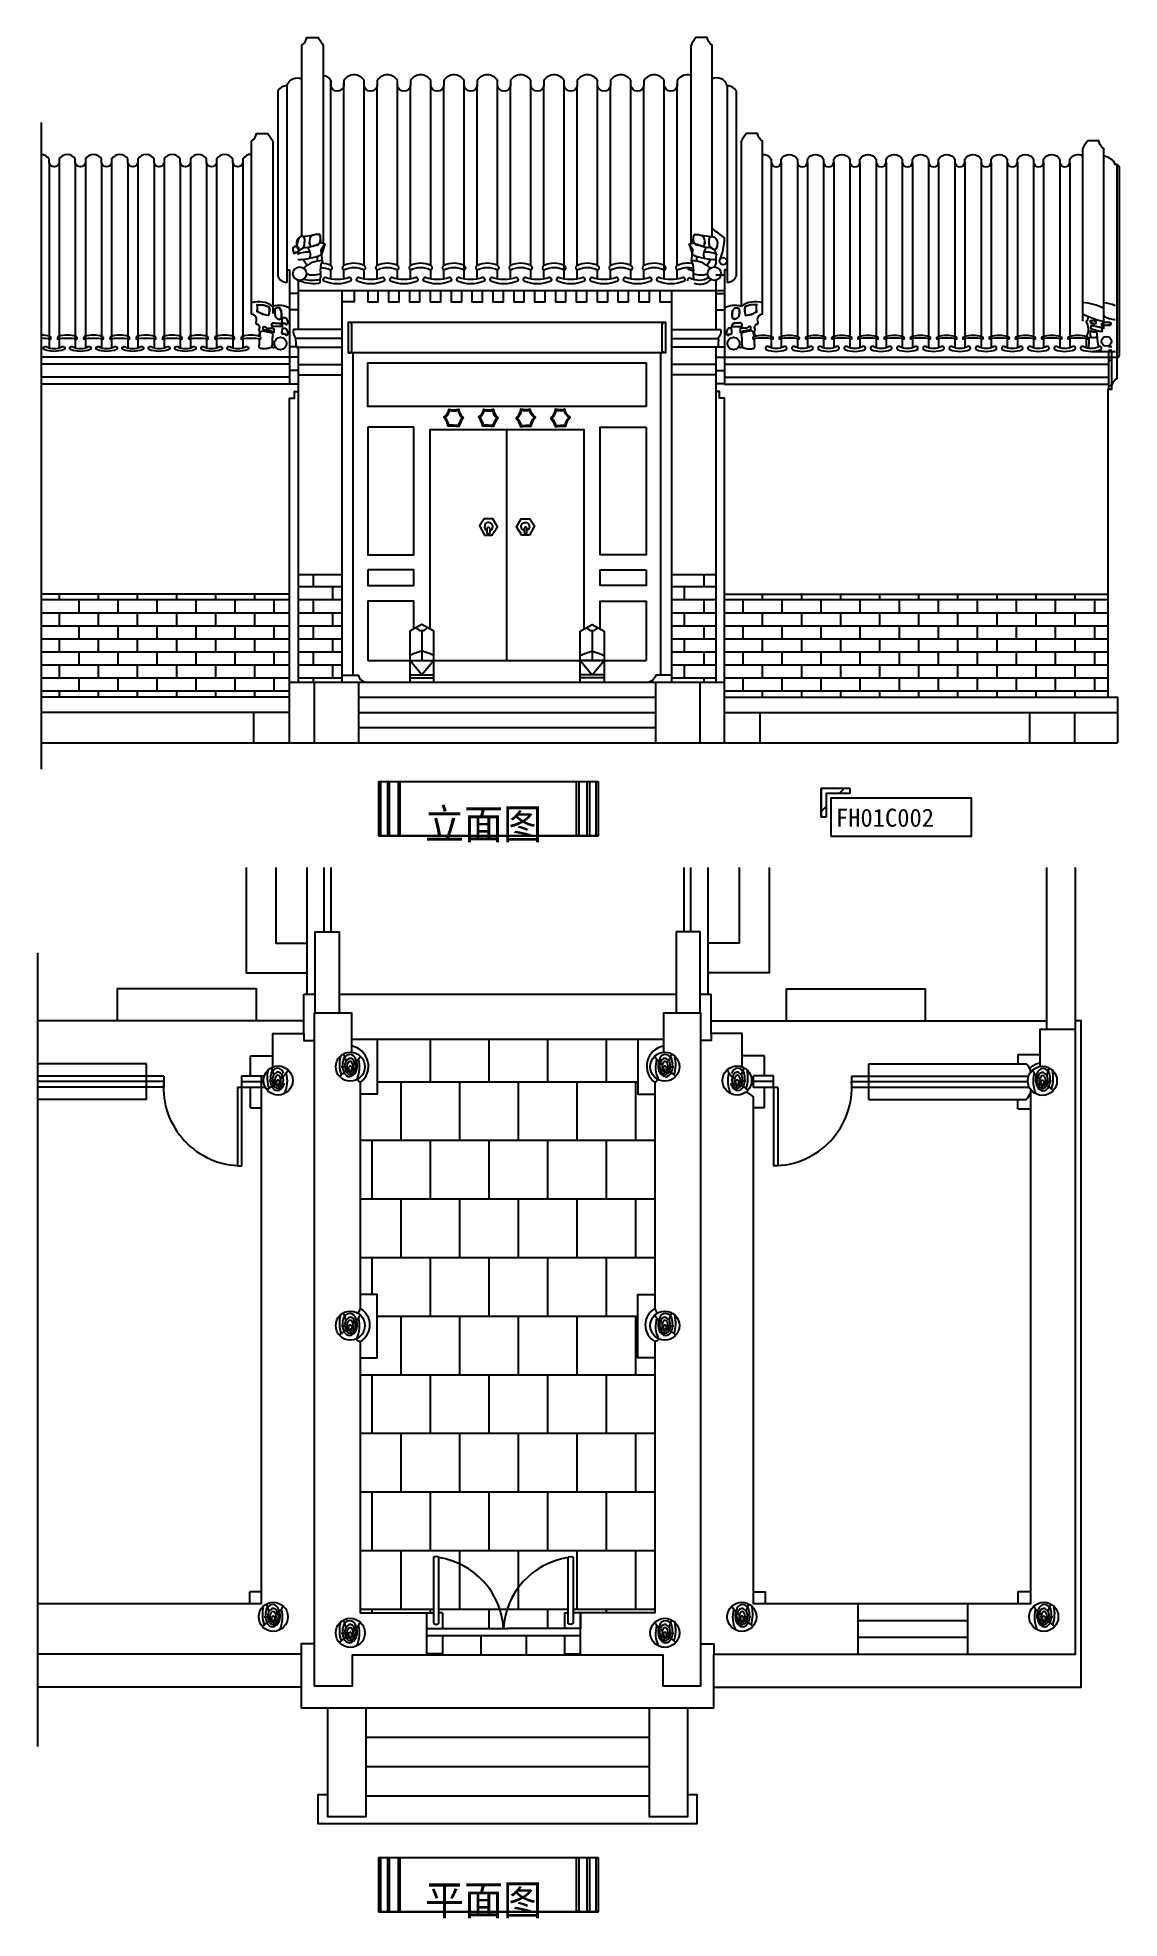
# Model space of a CAD drawing. Header units: metres. Extents: x 8921 to 17925, y 7667 to 23320.
import ezdxf

# ---------------------------------------------------------------- set-up
doc = ezdxf.new("R2010")
doc.units = ezdxf.units.M
for name, color, linetype in [('2', 2, 'Continuous'), ('3', 3, 'Continuous'), ('4', 4, 'Continuous'), ('5', 6, 'Continuous'), ('7', 7, 'Continuous'), ('BH', 3, 'Continuous')]:
    doc.layers.add(name, color=color, linetype=linetype)

msp = doc.modelspace()

# ---------------------------------------------------------------- texts
at = {"layer": '3'}
msp.add_text('FH01C002', height=150, dxfattribs=at).set_placement((15565.8, 16752.69))
at = {"layer": '3', "char_height": 250, "attachment_point": 1}
for s, insert in [('立面图', (12145.34, 16899.97)), ('平面图', (12145.34, 7944.69))]:
    msp.add_mtext(s, dxfattribs=dict(at, insert=insert))

# ---------------------------------------------------------------- hatches: boundary and pattern name
at = {"layer": '3'}
h = msp.add_hatch(dxfattribs=at)
h.set_pattern_fill('ANSI31', scale=40)
h.paths.add_polyline_path([(15683.22, 17070.3), (15443.22, 17070.3), (15443.22, 16832.33), (15483.22, 16832.33), (15483.22, 17030.3), (15683.22, 17030.3)])
at = {"layer": 'BH'}
h = msp.add_hatch(dxfattribs=at)
h.set_pattern_fill('AR-BRSTD', scale=1.6)
h.paths.add_polyline_path([(11018.86, 18688.28), (8949.75, 18688.28), (8949.75, 17829.88), (11018.86, 17829.88)])
h.paths.add_polyline_path([(11456.98, 18851.88), (11089.12, 18851.88), (11089.12, 18137.48), (11456.98, 18137.48)])
h.paths.add_polyline_path([(11456.98, 18137.48), (11089.12, 18137.48), (11089.12, 17955.88), (11456.98, 17955.88)])
h = msp.add_hatch(dxfattribs=at)
h.set_pattern_fill('AR-BRSTD', scale=1.6)
h.paths.add_polyline_path([(14198.86, 17955.88), (14566.86, 17955.88), (14566.86, 18851.88), (14198.86, 18851.88)])
h.paths.add_polyline_path([(14637.26, 18688.28), (14637.26, 17829.88), (17828.85, 17829.88), (17828.85, 18688.28)])
h = msp.add_hatch(dxfattribs=at)
h.set_pattern_fill('AR-B88', scale=2.4)
h.paths.add_polyline_path([(13336.6, 10670.58, -0.39), (13379.8, 10670.58), (13379.8, 10209.67), (13439.71, 10209.67), (14059.42, 10209.67), (14059.42, 12332.57), (13917.82, 12332.57), (13917.82, 12859.56), (14059.42, 12859.56), (14059.42, 14527.27), (13917.82, 14527.27), (13917.82, 14982.47), (11748.14, 14982.47), (11748.14, 14527.27), (11606.54, 14527.27), (11606.54, 12859.56), (11748.14, 12859.56), (11748.14, 12332.57), (11606.54, 12332.57), (11606.54, 10209.67), (12217.35, 10209.67), (12217.35, 10670.58, -0.39), (12260.55, 10670.58, -0.35), (12798.58, 10080.89, -0.35)])
h.paths.add_polyline_path([(12291.88, 10209.67), (12291.88, 10080.89), (12798.58, 10080.89, 0.35), (12260.55, 10670.58), (12260.55, 10209.67)])
h.paths.add_polyline_path([(12798.58, 10080.89), (12832.98, 10080.89), (13307.71, 10080.89), (13307.71, 10209.67), (13336.6, 10209.67), (13336.6, 10670.58, 0.35)])

# ---------------------------------------------------------------- linework, layer by layer
at = {"layer": '2'}
msp.add_line((8949.75, 17451.88), (17908.85, 17451.88), dxfattribs=at)
at = {"layer": '3'}
for p, q in [((10994.86, 22920.73), (10994.86, 21283.23)), ((11361.5, 21422.52), (11361.5, 22942.23)), ((11469.5, 21422.52), (11469.5, 22942.23)), ((11639.1, 21422.52), (11639.1, 22922.12)), ((11747.1, 21422.52), (11747.1, 22922.12)), ((11916.7, 21422.52), (11916.7, 22922.12)), ((12024.7, 21422.52), (12024.7, 22922.12)), ((12194.3, 21422.52), (12194.3, 22922.12)), ((12302.3, 21422.52), (12302.3, 22922.12)), ((12471.9, 21314.52), (12471.9, 22922.12)), ((12579.9, 21422.52), (12579.9, 22922.12)), ((12749.5, 21422.52), (12749.5, 22922.12)), ((12857.5, 21422.52), (12857.5, 22922.12)), ((13027.1, 21422.52), (13027.1, 22922.12)), ((13135.1, 21422.52), (13135.1, 22922.12)), ((13304.7, 21314.52), (13304.7, 22922.12)), ((13412.7, 21422.52), (13412.7, 22922.12)), ((13582.3, 21422.52), (13582.3, 22922.12)), ((13690.3, 21422.52), (13690.3, 22922.12)), ((13859.9, 21422.52), (13859.9, 22922.12)), ((13967.9, 21422.52), (13967.9, 22922.12)), ((14137.5, 21314.52), (14137.5, 22922.12)), ((14245.5, 21422.52), (14245.5, 22922.12)), ((14661.26, 22920.73), (14661.26, 21283.23)), ((8949.75, 22614.85), (8949.75, 17232.75)), ((9016.95, 22280.05), (9016.95, 20774.8)), ((9100.95, 22280.05), (9100.95, 20774.8)), ((9100.95, 22280.05), (9100.95, 20774.8)), ((9235.35, 22280.05), (9235.35, 20774.8)), ((9319.35, 22280.05), (9319.35, 20774.8)), ((9319.35, 22280.05), (9319.35, 20774.8)), ((9453.75, 22280.05), (9453.75, 20774.8)), ((9537.75, 22280.05), (9537.75, 20774.8)), ((9537.75, 22280.05), (9537.75, 20774.8)), ((9672.15, 22280.05), (9672.15, 20774.8)), ((9756.15, 22280.05), (9756.15, 20774.8)), ((9756.15, 22280.05), (9756.15, 20774.8)), ((9890.55, 22280.05), (9890.55, 20774.8)), ((9974.55, 22280.05), (9974.55, 20774.8)), ((9974.55, 22280.05), (9974.55, 20774.8)), ((10108.95, 22280.05), (10108.95, 20774.8)), ((10192.95, 22280.05), (10192.95, 20774.8)), ((10192.95, 22280.05), (10192.95, 20774.8)), ((10327.35, 22280.05), (10327.35, 20774.8)), ((10411.35, 22280.05), (10411.35, 20774.8)), ((10545.75, 22280.05), (10545.75, 20774.8)), ((10629.75, 22280.05), (10629.75, 20774.8)), ((15026.23, 22280.05), (15026.23, 20774.8)), ((15110.23, 22280.05), (15110.23, 20774.8)), ((15244.63, 22280.05), (15244.63, 20774.8)), ((15328.63, 22280.05), (15328.63, 20774.8)), ((15463.03, 22280.05), (15463.03, 20774.8)), ((15463.03, 22280.05), (15463.03, 20774.8)), ((15547.03, 22280.05), (15547.03, 20774.8)), ((15681.43, 22280.05), (15681.43, 20774.8)), ((15681.43, 22280.05), (15681.43, 20774.8)), ((15765.43, 22280.05), (15765.43, 20774.8)), ((15899.83, 22280.05), (15899.83, 20774.8)), ((15899.83, 22280.05), (15899.83, 20774.8)), ((15983.83, 22280.05), (15983.83, 20774.8)), ((16118.23, 22280.05), (16118.23, 20774.8)), ((16118.23, 22280.05), (16118.23, 20774.8)), ((16202.23, 22280.05), (16202.23, 20774.8)), ((16336.63, 22280.05), (16336.63, 20774.8)), ((16336.63, 22280.05), (16336.63, 20774.8)), ((16420.63, 22280.05), (16420.63, 20774.8)), ((16555.03, 22280.05), (16555.03, 20774.8)), ((16555.03, 22280.05), (16555.03, 20774.8)), ((16639.03, 22280.05), (16639.03, 20774.8)), ((16773.43, 22280.05), (16773.43, 20774.8)), ((16773.43, 22280.05), (16773.43, 20774.8)), ((16857.43, 22280.05), (16857.43, 20774.8)), ((16991.83, 22280.05), (16991.83, 20774.8)), ((16991.83, 22280.05), (16991.83, 20774.8)), ((17075.83, 22280.05), (17075.83, 20774.8)), ((17210.23, 22280.05), (17210.23, 20774.8)), ((17210.23, 22280.05), (17210.23, 20774.8)), ((17294.23, 22280.05), (17294.23, 20774.8)), ((17428.63, 22280.05), (17428.63, 20774.8)), ((17428.63, 22280.05), (17428.63, 20774.8)), ((17512.63, 22280.05), (17512.63, 20774.8)), ((17904.82, 22262.38), (17904.82, 20756.98)), ((11361.5, 21314.52), (11361.5, 21386.52)), ((11469.5, 21314.52), (11469.5, 21386.52)), ((11639.1, 21314.52), (11639.1, 21386.52)), ((11747.1, 21314.52), (11747.1, 21386.52)), ((11916.7, 21314.52), (11916.7, 21386.52)), ((12024.7, 21314.52), (12024.7, 21386.52)), ((12194.3, 21314.52), (12194.3, 21386.52)), ((12302.3, 21314.52), (12302.3, 21386.52)), ((12579.9, 21314.52), (12579.9, 21386.52)), ((12749.5, 21314.52), (12749.5, 21386.52)), ((12857.5, 21314.52), (12857.5, 21386.52)), ((13027.1, 21314.52), (13027.1, 21386.52)), ((13135.1, 21314.52), (13135.1, 21386.52)), ((13412.7, 21314.52), (13412.7, 21386.52)), ((13582.3, 21314.52), (13582.3, 21386.52)), ((13690.3, 21314.52), (13690.3, 21386.52)), ((13859.9, 21314.52), (13859.9, 21386.52)), ((13967.9, 21314.52), (13967.9, 21386.52)), ((14245.5, 21314.52), (14245.5, 21386.52)), ((14566.86, 21346.03), (14637.26, 21346.03)), ((11089.12, 21191.37), (11018.72, 21191.37)), ((14566.86, 21191.37), (14637.26, 21191.37)), ((11089.12, 21053.59), (11018.72, 21053.59)), ((14566.86, 21053.59), (14637.26, 21053.59)), ((9016.95, 20814.02), (9016.95, 20739.04)), ((9100.95, 20814.02), (9100.95, 20739.04)), ((9100.95, 20814.02), (9100.95, 20739.04)), ((9235.35, 20814.02), (9235.35, 20739.04)), ((9319.35, 20814.02), (9319.35, 20739.04)), ((9319.35, 20814.02), (9319.35, 20739.04)), ((9453.75, 20814.02), (9453.75, 20739.04)), ((9537.75, 20814.02), (9537.75, 20739.04)), ((9537.75, 20814.02), (9537.75, 20739.04)), ((9672.15, 20814.02), (9672.15, 20739.04)), ((9756.15, 20814.02), (9756.15, 20739.04)), ((9756.15, 20814.02), (9756.15, 20739.04)), ((9890.55, 20814.02), (9890.55, 20739.04)), ((9974.55, 20814.02), (9974.55, 20739.04)), ((9974.55, 20814.02), (9974.55, 20739.04)), ((10108.95, 20814.02), (10108.95, 20739.04)), ((10192.95, 20814.02), (10192.95, 20739.04)), ((10192.95, 20814.02), (10192.95, 20739.04)), ((10327.35, 20814.02), (10327.35, 20739.04)), ((10411.35, 20814.02), (10411.35, 20739.04)), ((10545.75, 20814.02), (10545.75, 20739.04)), ((10629.75, 20814.02), (10629.75, 20739.04)), ((11089.12, 20747.1), (11018.72, 20747.1)), ((11457.12, 20817.28), (11069.33, 20817.28)), ((14198.86, 20817.28), (14586.65, 20817.28)), ((14566.86, 20747.1), (14637.26, 20747.1)), ((15026.23, 20814.02), (15026.23, 20739.04)), ((15110.23, 20814.02), (15110.23, 20739.04)), ((15244.63, 20814.02), (15244.63, 20739.04)), ((15328.63, 20814.02), (15328.63, 20739.04)), ((15463.03, 20814.02), (15463.03, 20739.04)), ((15463.03, 20814.02), (15463.03, 20739.04)), ((15547.03, 20814.02), (15547.03, 20739.04)), ((15681.43, 20814.02), (15681.43, 20739.04)), ((15681.43, 20814.02), (15681.43, 20739.04)), ((15765.43, 20814.02), (15765.43, 20739.04)), ((15899.83, 20814.02), (15899.83, 20739.04)), ((15899.83, 20814.02), (15899.83, 20739.04)), ((15983.83, 20814.02), (15983.83, 20739.04)), ((16118.23, 20814.02), (16118.23, 20739.04)), ((16118.23, 20814.02), (16118.23, 20739.04)), ((16202.23, 20814.02), (16202.23, 20739.04)), ((16336.63, 20814.02), (16336.63, 20739.04)), ((16336.63, 20814.02), (16336.63, 20739.04)), ((16420.63, 20814.02), (16420.63, 20739.04)), ((16555.03, 20814.02), (16555.03, 20739.04)), ((16555.03, 20814.02), (16555.03, 20739.04)), ((16639.03, 20814.02), (16639.03, 20739.04)), ((16773.43, 20814.02), (16773.43, 20739.04)), ((16773.43, 20814.02), (16773.43, 20739.04)), ((16857.43, 20814.02), (16857.43, 20739.04)), ((16991.83, 20814.02), (16991.83, 20739.04)), ((16991.83, 20814.02), (16991.83, 20739.04)), ((17075.83, 20814.02), (17075.83, 20739.04)), ((17210.23, 20814.02), (17210.23, 20739.04)), ((17210.23, 20814.02), (17210.23, 20739.04)), ((17294.23, 20814.02), (17294.23, 20739.04)), ((17428.63, 20814.02), (17428.63, 20739.04)), ((17428.63, 20814.02), (17428.63, 20739.04)), ((17512.63, 20814.02), (17512.63, 20739.04)), ((17647.03, 20814.02), (17647.03, 20739.04)), ((17689.03, 20708.79), (17892.86, 20708.79)), ((17833.42, 20749.21), (17862.11, 20749.21)), ((17833.42, 20720.26), (17862.11, 20720.26)), ((11089.12, 20659.93), (11018.72, 20659.93)), ((11089.12, 20550.27), (11018.72, 20550.27)), ((14566.86, 20659.93), (14637.26, 20659.93)), ((17833.42, 20635.59), (17862.11, 20635.59)), ((11018.72, 20495.48), (8949.75, 20495.48)), ((14637.26, 20495.48), (17833.42, 20495.48)), ((12827.99, 18137.48), (12827.99, 20057.48)), ((12119.16, 18385.13), (12119.16, 18137.48)), ((13536.82, 18385.13), (13536.82, 18137.48)), ((11018.86, 17703.88), (8949.75, 17703.88)), ((11593.26, 17829.88), (14062.86, 17829.88)), ((11593.26, 17703.88), (14062.86, 17703.88)), ((14637.26, 17703.88), (17908.85, 17703.88)), ((17552.05, 17703.88), (17552.05, 17451.88)), ((11593.26, 17577.88), (14062.86, 17577.88)), ((11758.84, 17130.53), (13587.65, 17130.53)), ((11758.84, 17130.53), (11758.84, 16678.12)), ((11758.84, 17130.53), (11758.84, 16678.12)), ((11777.56, 16678.12), (11777.56, 17130.53)), ((11777.56, 16678.12), (11777.56, 17130.53)), ((11832.15, 17130.53), (11832.15, 16678.12)), ((11832.15, 17130.53), (11832.15, 16678.12)), ((11850.87, 16678.12), (11850.87, 17130.53)), ((11850.87, 16678.12), (11850.87, 17130.53)), ((11921.54, 17130.53), (11921.54, 16678.12)), ((11921.54, 17130.53), (11921.54, 16678.12)), ((11940.26, 16678.12), (11940.26, 17130.53)), ((11940.26, 16678.12), (11940.26, 17130.53)), ((13406.23, 16678.12), (13406.23, 17130.53)), ((13406.23, 16678.12), (13406.23, 17130.53)), ((13424.95, 17130.53), (13424.95, 16678.12)), ((13424.95, 17130.53), (13424.95, 16678.12)), ((13495.63, 16678.12), (13495.63, 17130.53)), ((13495.63, 16678.12), (13495.63, 17130.53)), ((13514.35, 17130.53), (13514.35, 16678.12)), ((13514.35, 17130.53), (13514.35, 16678.12)), ((13568.93, 16678.12), (13568.93, 17130.53)), ((13568.93, 16678.12), (13568.93, 17130.53)), ((13587.65, 17130.53), (13587.65, 16678.12)), ((13587.65, 17130.53), (13587.65, 16678.12)), ((15443.22, 16832.33), (15443.22, 17070.3)), ((15683.22, 17030.3), (15683.22, 17070.3)), ((15483.22, 16832.33), (15443.22, 16832.33)), ((11758.84, 16678.12), (11777.56, 16678.12)), ((11758.84, 16678.12), (11777.56, 16678.12)), ((13587.65, 16678.12), (13568.93, 16678.12)), ((13587.65, 16678.12), (13568.93, 16678.12)), ((11164.94, 15360.09), (11164.94, 16414.73)), ((11306.54, 15876.89), (11306.54, 16414.73)), ((11363.34, 15876.89), (11363.34, 16414.73)), ((14302.62, 15876.89), (14302.62, 16414.73)), ((14359.42, 15876.89), (14359.42, 16414.73)), ((14501.02, 15360.09), (14501.02, 16414.73)), ((11137.74, 15136.09), (11137.74, 15360.09)), ((11137.74, 15360.09), (11230.54, 15360.09)), ((11430.54, 15360.09), (14235.42, 15360.09)), ((14435.42, 15360.09), (14528.22, 15360.09)), ((14528.22, 15136.09), (14528.22, 15360.09)), ((11137.74, 15032.89), (11137.74, 15136.09)), ((14528.22, 15032.89), (14528.22, 15136.09)), ((10693.74, 14679.29), (10693.74, 14847.29)), ((10693.74, 14847.29), (10880.14, 14847.29)), ((17078.45, 14858.49), (17078.45, 14780.09)), ((17078.45, 14858.49), (17263.86, 14858.49)), ((9970.71, 14677.69), (8921.47, 14677.69)), ((9970.71, 14631.29), (8921.47, 14631.29)), ((9970.71, 14584.89), (8921.47, 14584.89)), ((9970.71, 14677.69), (9970.71, 14584.89)), ((10620.94, 14679.29), (10808.08, 14679.29)), ((10620.94, 14583.29), (10620.94, 14679.29)), ((10620.94, 14631.29), (10802.17, 14631.29)), ((10693.74, 14412.09), (10693.74, 14583.29)), ((15045.02, 14679.29), (14880.22, 14679.29)), ((14880.22, 14583.29), (14880.22, 14679.29)), ((15045.02, 14631.29), (14880.22, 14631.29)), ((15081.02, 14583.29), (14880.22, 14583.29)), ((15045.02, 14583.29), (15045.02, 14679.29)), ((15045.02, 14583.29), (15045.02, 13931.29)), ((15081.02, 14583.29), (15081.02, 13931.29)), ((15695.25, 14677.69), (17169.63, 14677.69)), ((15695.25, 14677.69), (15695.25, 14584.89)), ((15695.25, 14631.29), (17163.15, 14631.29)), ((15695.25, 14584.89), (17175.24, 14584.89)), ((10693.74, 14412.09), (10785.74, 14412.09)), ((17078.45, 14404.09), (17078.45, 14482.49)), ((17078.45, 14404.09), (17183.86, 14404.09)), ((15081.02, 13931.29), (15045.02, 13931.29)), ((10785.74, 10386.49), (10687.34, 10386.49)), ((10687.34, 10286.49), (10687.34, 10386.49)), ((14880.22, 10386.49), (14978.62, 10386.49)), ((14978.62, 10286.49), (14978.62, 10386.49)), ((17078.45, 10389.14), (17183.86, 10389.14)), ((17078.45, 10389.14), (17078.45, 10286.49)), ((15748.32, 10146.76), (16661.92, 10146.76)), ((15748.32, 10007.02), (16661.92, 10007.02)), ((11115.38, 9590.49), (8921.47, 9590.49)), ((11655.38, 9174.49), (14010.58, 9174.49)), ((11655.38, 8930.49), (14010.58, 8930.49)), ((11655.38, 8686.49), (14010.58, 8686.49)), ((11758.84, 8175.25), (13587.65, 8175.25)), ((11758.84, 8175.25), (11758.84, 7722.84)), ((11758.84, 8175.25), (11758.84, 7722.84)), ((11777.56, 7722.84), (11777.56, 8175.25)), ((11777.56, 7722.84), (11777.56, 8175.25)), ((11832.15, 8175.25), (11832.15, 7722.84)), ((11832.15, 8175.25), (11832.15, 7722.84)), ((11850.87, 7722.84), (11850.87, 8175.25)), ((11850.87, 7722.84), (11850.87, 8175.25)), ((11921.54, 8175.25), (11921.54, 7722.84)), ((11921.54, 8175.25), (11921.54, 7722.84)), ((11940.26, 7722.84), (11940.26, 8175.25)), ((11940.26, 7722.84), (11940.26, 8175.25)), ((13406.23, 7722.84), (13406.23, 8175.25)), ((13406.23, 7722.84), (13406.23, 8175.25)), ((13424.95, 8175.25), (13424.95, 7722.84)), ((13424.95, 8175.25), (13424.95, 7722.84)), ((13495.63, 7722.84), (13495.63, 8175.25)), ((13495.63, 7722.84), (13495.63, 8175.25)), ((13514.35, 8175.25), (13514.35, 7722.84)), ((13514.35, 8175.25), (13514.35, 7722.84)), ((13568.93, 7722.84), (13568.93, 8175.25)), ((13568.93, 7722.84), (13568.93, 8175.25)), ((13587.65, 8175.25), (13587.65, 7722.84)), ((13587.65, 8175.25), (13587.65, 7722.84)), ((11758.84, 7722.84), (11777.56, 7722.84)), ((11758.84, 7722.84), (11777.56, 7722.84)), ((13587.65, 7722.84), (13568.93, 7722.84)), ((13587.65, 7722.84), (13568.93, 7722.84))]:
    msp.add_line(p, q, dxfattribs=at)
for points in [[(11097.88, 21550.5), (11097.88, 21550.5), (11111.65, 21558.52), (11122.21, 21565.94), (11130, 21572.81), (11135.48, 21579.2), (11139.08, 21585.18), (11141.26, 21590.8), (11142.46, 21596.14), (11143.12, 21601.25), (11143.63, 21606.19), (11144.04, 21610.97), (11144.37, 21615.6), (11144.6, 21620.08), (11144.74, 21624.42), (11144.78, 21628.63), (11144.73, 21632.69), (11144.58, 21636.63), (11144.33, 21640.44), (11143.97, 21644.09), (11143.5, 21647.53), (11142.89, 21650.75), (11142.15, 21653.68), (11141.26, 21656.31), (11140.22, 21658.59), (11139.01, 21660.49), (11137.63, 21661.97), (11136.09, 21663.09), (11134.39, 21663.88), (11132.54, 21664.39), (11130.56, 21664.69), (11128.45, 21664.81), (11126.22, 21664.8), (11123.88, 21664.73), (11121.45, 21664.61), (11118.93, 21664.42), (11116.34, 21664.12), (11113.7, 21663.67), (11111.02, 21663.01), (11108.32, 21662.12), (11105.62, 21660.94), (11102.92, 21659.43), (11100.25, 21657.56), (11097.63, 21655.37), (11095.08, 21652.9), (11092.64, 21650.22), (11090.32, 21647.35), (11088.14, 21644.37), (11086.15, 21641.31), (11084.35, 21638.22), (11082.76, 21635.15), (11081.4, 21632.1), (11080.24, 21629.05), (11079.27, 21626), (11078.49, 21622.93), (11077.89, 21619.85), (11077.46, 21616.73), (11077.18, 21613.57), (11077.06, 21610.37), (11077.07, 21607.12), (11077.21, 21603.82), (11077.46, 21600.49), (11077.83, 21597.12), (11078.28, 21593.71), (11078.82, 21590.27), (11079.44, 21586.81), (11080.14, 21583.3), (11081.03, 21579.68), (11082.25, 21575.85), (11083.93, 21571.73), (11086.2, 21567.23), (11089.2, 21562.24), (11093.04, 21556.7), (11097.88, 21550.5), (11139.27, 21572.76), (11144.05, 21602.97), (11145.64, 21637.96), (11140.87, 21664.99), (11124.95, 21664.99), (11102.66, 21663.4), (11081.96, 21637.96), (11075.59, 21614.1), (11078.77, 21587.07), (11083.55, 21567.99), (11097.88, 21550.5)], [(11195, 21582.3), (11195, 21582.3), (11215.95, 21587.5), (11232.59, 21592.41), (11245.47, 21597.14), (11255.12, 21601.76), (11262.09, 21606.38), (11266.93, 21611.09), (11270.16, 21615.98), (11272.35, 21621.13), (11273.94, 21626.6), (11275.07, 21632.31), (11275.78, 21638.13), (11276.12, 21643.94), (11276.12, 21649.6), (11275.84, 21654.99), (11275.32, 21659.98), (11274.61, 21664.46), (11273.73, 21668.32), (11272.7, 21671.59), (11271.49, 21674.31), (11270.1, 21676.55), (11268.5, 21678.36), (11266.7, 21679.78), (11264.67, 21680.87), (11262.4, 21681.69), (11259.89, 21682.27), (11257.14, 21682.65), (11254.16, 21682.83), (11250.96, 21682.81), (11247.54, 21682.63), (11243.93, 21682.28), (11240.12, 21681.79), (11236.13, 21681.16), (11231.98, 21680.4), (11227.72, 21679.52), (11223.44, 21678.51), (11219.21, 21677.38), (11215.11, 21676.13), (11211.2, 21674.75), (11207.57, 21673.24), (11204.29, 21671.62), (11201.41, 21669.87), (11198.91, 21667.99), (11196.75, 21666), (11194.9, 21663.9), (11193.31, 21661.68), (11191.94, 21659.35), (11190.74, 21656.92), (11189.69, 21654.39), (11188.75, 21651.75), (11187.89, 21649.01), (11187.12, 21646.14), (11186.43, 21643.14), (11185.8, 21640), (11185.23, 21636.7), (11184.72, 21633.24), (11184.25, 21629.61), (11183.85, 21625.77), (11183.64, 21621.6), (11183.77, 21616.98), (11184.4, 21611.77), (11185.69, 21605.83), (11187.78, 21599.03), (11190.83, 21591.23), (11195, 21582.3), (11257.09, 21596.61), (11277.79, 21617.28), (11276.2, 21671.35), (11265.05, 21684.07), (11237.99, 21682.48), (11199.78, 21672.94), (11188.63, 21655.45), (11183.85, 21631.6), (11182.26, 21607.74), (11195, 21582.3)], [(11312.82, 21599.79), (11270.16, 21615.98)], [(14343.17, 21599.79), (14385.82, 21615.98)], [(14460.98, 21582.3), (14460.98, 21582.3), (14440.03, 21587.5), (14423.39, 21592.41), (14410.52, 21597.14), (14400.86, 21601.76), (14393.89, 21606.38), (14389.06, 21611.09), (14385.82, 21615.98), (14383.63, 21621.13), (14382.04, 21626.6), (14380.91, 21632.31), (14380.2, 21638.13), (14379.87, 21643.94), (14379.86, 21649.6), (14380.14, 21654.99), (14380.66, 21659.98), (14381.38, 21664.46), (14382.25, 21668.32), (14383.28, 21671.59), (14384.49, 21674.31), (14385.89, 21676.55), (14387.48, 21678.36), (14389.29, 21679.78), (14391.32, 21680.87), (14393.58, 21681.69), (14396.09, 21682.27), (14398.85, 21682.65), (14401.83, 21682.83), (14405.03, 21682.81), (14408.44, 21682.63), (14412.06, 21682.28), (14415.86, 21681.79), (14419.85, 21681.16), (14424.01, 21680.4), (14428.26, 21679.52), (14432.54, 21678.51), (14436.77, 21677.38), (14440.88, 21676.13), (14444.78, 21674.75), (14448.41, 21673.24), (14451.7, 21671.62), (14454.58, 21669.87), (14457.07, 21667.99), (14459.23, 21666), (14461.08, 21663.9), (14462.68, 21661.68), (14464.05, 21659.35), (14465.24, 21656.92), (14466.29, 21654.39), (14467.24, 21651.75), (14468.09, 21649.01), (14468.86, 21646.14), (14469.56, 21643.14), (14470.19, 21640), (14470.75, 21636.7), (14471.26, 21633.24), (14471.73, 21629.61), (14472.13, 21625.77), (14472.35, 21621.6), (14472.21, 21616.98), (14471.58, 21611.77), (14470.3, 21605.83), (14468.21, 21599.03), (14465.15, 21591.23), (14460.98, 21582.3), (14398.89, 21596.61), (14378.19, 21617.28), (14379.79, 21671.35), (14390.93, 21684.07), (14418, 21682.48), (14456.21, 21672.94), (14467.35, 21655.45), (14472.13, 21631.6), (14473.72, 21607.74), (14460.98, 21582.3)], [(14558.1, 21550.5), (14558.1, 21550.5), (14544.34, 21558.52), (14533.78, 21565.94), (14525.98, 21572.81), (14520.51, 21579.2), (14516.9, 21585.18), (14514.73, 21590.8), (14513.53, 21596.14), (14512.86, 21601.25), (14512.36, 21606.19), (14511.94, 21610.97), (14511.62, 21615.6), (14511.39, 21620.08), (14511.25, 21624.42), (14511.2, 21628.63), (14511.25, 21632.69), (14511.4, 21636.63), (14511.65, 21640.44), (14512.01, 21644.09), (14512.49, 21647.53), (14513.09, 21650.75), (14513.84, 21653.68), (14514.72, 21656.31), (14515.77, 21658.59), (14516.97, 21660.49), (14518.35, 21661.97), (14519.9, 21663.09), (14521.6, 21663.88), (14523.44, 21664.39), (14525.43, 21664.69), (14527.53, 21664.81), (14529.76, 21664.8), (14532.1, 21664.73), (14534.54, 21664.61), (14537.05, 21664.42), (14539.64, 21664.12), (14542.28, 21663.67), (14544.96, 21663.01), (14547.66, 21662.12), (14550.37, 21660.94), (14553.06, 21659.43), (14555.73, 21657.56), (14558.35, 21655.37), (14560.9, 21652.9), (14563.35, 21650.22), (14565.67, 21647.35), (14567.84, 21644.37), (14569.84, 21641.31), (14571.64, 21638.22), (14573.22, 21635.15), (14574.59, 21632.1), (14575.75, 21629.05), (14576.71, 21626), (14577.49, 21622.93), (14578.09, 21619.85), (14578.53, 21616.73), (14578.8, 21613.57), (14578.93, 21610.37), (14578.92, 21607.12), (14578.78, 21603.82), (14578.52, 21600.49), (14578.16, 21597.12), (14577.7, 21593.71), (14577.16, 21590.27), (14576.55, 21586.81), (14575.85, 21583.3), (14574.95, 21579.68), (14573.73, 21575.85), (14572.05, 21571.73), (14569.78, 21567.23), (14566.79, 21562.24), (14562.94, 21556.7), (14558.1, 21550.5), (14516.71, 21572.76), (14511.93, 21602.97), (14510.34, 21637.96), (14515.12, 21664.99), (14531.04, 21664.99), (14553.33, 21663.4), (14574.03, 21637.96), (14580.39, 21614.1), (14577.21, 21587.07), (14572.43, 21567.99), (14558.1, 21550.5)], [(11053.3, 21523.63), (11053.3, 21523.63), (11059.11, 21526.79), (11064.6, 21529.24), (11069.71, 21531.17), (11074.43, 21532.77), (11078.71, 21534.22), (11082.52, 21535.7), (11085.82, 21537.41), (11088.59, 21539.53), (11090.8, 21542.19), (11092.49, 21545.32), (11093.69, 21548.78), (11094.46, 21552.45), (11094.85, 21556.19), (11094.9, 21559.88), (11094.65, 21563.38), (11094.16, 21566.56), (11093.47, 21569.33), (11092.57, 21571.68), (11091.46, 21573.66), (11090.15, 21575.31), (11088.63, 21576.66), (11086.89, 21577.74), (11084.93, 21578.61), (11082.75, 21579.28), (11080.36, 21579.81), (11077.8, 21580.17), (11075.1, 21580.39), (11072.34, 21580.44), (11069.55, 21580.34), (11066.78, 21580.07), (11064.09, 21579.63), (11061.53, 21579.02), (11059.13, 21578.24), (11056.91, 21577.29), (11054.87, 21576.19), (11053.03, 21574.94), (11051.39, 21573.56), (11049.96, 21572.05), (11048.73, 21570.42), (11047.73, 21568.68), (11046.94, 21566.84), (11046.38, 21564.86), (11046.03, 21562.7), (11045.89, 21560.33), (11045.95, 21557.72), (11046.22, 21554.82), (11046.68, 21551.59), (11047.33, 21548.01), (11048.16, 21544.07), (11049.1, 21539.95), (11050.09, 21535.87), (11051.06, 21532.04), (11051.94, 21528.69), (11052.65, 21526.02), (11053.12, 21524.26), (11053.3, 21523.63), (11069.22, 21533.17), (11094.7, 21533.17), (11096.29, 21571.33), (11085.14, 21580.87), (11059.67, 21580.87), (11045.34, 21569.74), (11045.34, 21552.25), (11053.3, 21523.63), (11053.3, 21523.63)], [(11291.26, 21465.07), (11291.26, 21465.07), (11288.84, 21482.99), (11287.16, 21500.24), (11286.57, 21517), (11287.44, 21533.46), (11290.13, 21549.78), (11295.02, 21566.16), (11302.46, 21582.77), (11312.82, 21599.79), (11284.16, 21513.92), (11280.98, 21553.68), (11312.82, 21599.79)], [(14364.72, 21465.07), (14364.72, 21465.07), (14367.14, 21482.99), (14368.83, 21500.24), (14369.42, 21517), (14368.55, 21533.46), (14365.85, 21549.78), (14360.97, 21566.16), (14353.53, 21582.77), (14343.17, 21599.79), (14371.82, 21513.92), (14375.01, 21553.68), (14343.17, 21599.79)], [(11557.12, 21213.48), (11557.12, 21120.68), (11457.12, 21120.68)], [(11668.46, 21213.48), (11668.46, 21120.68), (11756.46, 21120.68), (11756.46, 21213.48)], [(11842.06, 21213.48), (11842.06, 21120.68), (11930.06, 21120.68), (11930.06, 21213.48)], [(12015.66, 21213.48), (12015.66, 21120.68), (12103.66, 21120.68), (12103.66, 21213.48)], [(12189.26, 21213.48), (12189.26, 21120.68), (12277.26, 21120.68), (12277.26, 21213.48)], [(12362.86, 21213.48), (12362.86, 21120.68), (12450.86, 21120.68), (12450.86, 21213.48)], [(12536.46, 21213.48), (12536.46, 21120.68), (12624.46, 21120.68), (12624.46, 21213.48)], [(12710.06, 21213.48), (12710.06, 21120.68), (12798.06, 21120.68), (12798.06, 21213.48)], [(12883.66, 21213.48), (12883.66, 21120.68), (12971.66, 21120.68), (12971.66, 21213.48)], [(13057.26, 21213.48), (13057.26, 21120.68), (13145.26, 21120.68), (13145.26, 21213.48)], [(13230.86, 21213.48), (13230.86, 21120.68), (13318.86, 21120.68), (13318.86, 21213.48)], [(13404.46, 21213.48), (13404.46, 21120.68), (13492.46, 21120.68), (13492.46, 21213.48)], [(13578.06, 21213.48), (13578.06, 21120.68), (13666.06, 21120.68), (13666.06, 21213.48)], [(13751.66, 21213.48), (13751.66, 21120.68), (13839.66, 21120.68), (13839.66, 21213.48)], [(13925.26, 21213.48), (13925.26, 21120.68), (14013.26, 21120.68), (14013.26, 21213.48)], [(14098.86, 21213.48), (14098.86, 21120.68), (14198.86, 21120.68)], [(10843.58, 21008.53), (10843.58, 21008.53), (10827.65, 21010.94), (10814.71, 21013.34), (10804.35, 21015.71), (10796.13, 21018.04), (10789.65, 21020.29), (10784.49, 21022.48), (10780.22, 21024.56), (10776.44, 21026.54), (10772.79, 21028.4), (10769.26, 21030.21), (10765.9, 21032.03), (10762.76, 21033.93), (10759.89, 21035.98), (10757.34, 21038.25), (10755.17, 21040.82), (10753.43, 21043.74), (10752.14, 21047.06), (10751.27, 21050.73), (10750.73, 21054.64), (10750.47, 21058.72), (10750.41, 21062.88), (10750.48, 21067.02), (10750.61, 21071.06), (10750.74, 21074.92), (10750.82, 21078.51), (10750.93, 21081.81), (10751.18, 21084.81), (10751.68, 21087.52), (10752.53, 21089.9), (10753.84, 21091.96), (10755.72, 21093.69), (10758.27, 21095.07), (10761.57, 21096.11), (10765.5, 21096.83), (10769.95, 21097.24), (10774.75, 21097.39), (10779.79, 21097.3), (10784.91, 21097), (10789.99, 21096.52), (10794.87, 21095.88), (10799.45, 21095.12), (10803.73, 21094.25), (10807.74, 21093.3), (10811.49, 21092.29), (10815.01, 21091.24), (10818.33, 21090.17), (10821.48, 21089.12), (10824.47, 21088.09), (10827.33, 21087.1), (10830.05, 21086.14), (10832.63, 21085.18), (10835.03, 21084.19), (10837.26, 21083.15), (10839.31, 21082.04), (10841.14, 21080.83), (10842.77, 21079.49), (10844.17, 21078), (10845.37, 21076.34), (10846.37, 21074.5), (10847.21, 21072.46), (10847.89, 21070.21), (10848.45, 21067.73), (10848.88, 21065), (10849.23, 21062.01), (10849.48, 21058.71), (10849.59, 21054.9), (10849.5, 21050.36), (10849.13, 21044.85), (10848.42, 21038.14), (10847.3, 21030), (10845.71, 21020.21), (10843.58, 21008.53), (10796.75, 21014.98), (10775.76, 21027.88), (10748.31, 21039.17), (10751.54, 21077.87), (10749.93, 21098.84), (10798.37, 21097.23), (10825.82, 21087.55), (10845.19, 21081.1), (10850.04, 21064.97), (10850.04, 21042.39), (10843.58, 21008.53)], [(10951.76, 20984.34), (10951.76, 20984.34), (10952.21, 20994.71), (10952.38, 21004.09), (10952.27, 21012.56), (10951.89, 21020.19), (10951.26, 21027.05), (10950.39, 21033.21), (10949.3, 21038.75), (10947.99, 21043.74), (10946.48, 21048.24), (10944.79, 21052.28), (10942.93, 21055.88), (10940.93, 21059.06), (10938.8, 21061.83), (10936.56, 21064.22), (10934.24, 21066.25), (10931.84, 21067.93), (10929.4, 21069.28), (10926.92, 21070.32), (10924.44, 21071.06), (10921.95, 21071.52), (10919.5, 21071.72), (10917.08, 21071.67), (10914.74, 21071.39), (10912.47, 21070.88), (10910.3, 21070.18), (10908.24, 21069.28), (10906.3, 21068.18), (10904.5, 21066.89), (10902.83, 21065.41), (10901.3, 21063.74), (10899.94, 21061.89), (10898.74, 21059.86), (10897.72, 21057.66), (10896.86, 21055.3), (10896.17, 21052.79), (10895.62, 21050.16), (10895.2, 21047.4), (10894.92, 21044.56), (10894.76, 21041.63), (10894.71, 21038.63), (10894.76, 21035.59), (10894.9, 21032.51), (10895.12, 21029.43), (10895.41, 21026.37), (10895.77, 21023.34), (10896.18, 21020.38), (10896.64, 21017.49), (10897.13, 21014.71), (10897.65, 21012.05), (10898.21, 21009.51), (10898.81, 21007.07), (10899.48, 21004.73), (10900.23, 21002.48), (10901.06, 21000.31), (10902, 20998.21), (10903.05, 20996.16), (10904.22, 20994.17), (10905.54, 20992.23), (10907, 20990.34), (10908.62, 20988.49), (10910.41, 20986.68), (10912.38, 20984.92), (10914.54, 20983.2), (10916.91, 20981.52), (10919.5, 20979.9), (10922.41, 20978.5), (10925.72, 20977.48), (10929.54, 20977.03), (10933.95, 20977.31), (10939.06, 20978.51), (10944.97, 20980.79), (10951.76, 20984.34), (10953.37, 21013.37), (10950.14, 21048.84), (10932.38, 21071.42), (10911.39, 21073.03), (10896.86, 21061.75), (10893.63, 21039.17), (10896.86, 21013.37), (10901.7, 20995.63), (10914.62, 20981.11), (10932.38, 20973.05), (10951.76, 20984.34)], [(10990.88, 20929.95), (10990.88, 20929.95), (10987.14, 20933.29), (10983.42, 20935.93), (10979.79, 20937.97), (10976.29, 20939.56), (10972.97, 20940.8), (10969.9, 20941.82), (10967.13, 20942.75), (10964.7, 20943.7), (10962.66, 20944.77), (10960.99, 20945.97), (10959.63, 20947.29), (10958.57, 20948.71), (10957.74, 20950.21), (10957.12, 20951.78), (10956.67, 20953.39), (10956.34, 20955.04), (10956.11, 20956.71), (10955.96, 20958.39), (10955.89, 20960.09), (10955.89, 20961.81), (10955.97, 20963.54), (10956.12, 20965.28), (10956.34, 20967.03), (10956.62, 20968.78), (10956.96, 20970.55), (10957.35, 20972.31), (10957.77, 20974.06), (10958.22, 20975.77), (10958.69, 20977.44), (10959.15, 20979.06), (10959.61, 20980.6), (10960.04, 20982.07), (10960.44, 20983.44), (10960.84, 20984.71), (10961.26, 20985.87), (10961.75, 20986.92), (10962.31, 20987.86), (10963, 20988.67), (10963.83, 20989.36), (10964.84, 20989.91), (10966.05, 20990.32), (10967.43, 20990.61), (10968.96, 20990.78), (10970.6, 20990.83), (10972.32, 20990.78), (10974.1, 20990.63), (10975.89, 20990.4), (10977.68, 20990.09), (10979.42, 20989.71), (10981.11, 20989.26), (10982.74, 20988.72), (10984.29, 20988.11), (10985.76, 20987.41), (10987.14, 20986.62), (10988.42, 20985.73), (10989.59, 20984.74), (10990.64, 20983.66), (10991.58, 20982.48), (10992.43, 20981.25), (10993.2, 20979.96), (10993.91, 20978.64), (10994.56, 20977.31), (10995.18, 20975.99), (10995.78, 20974.69), (10996.36, 20973.43), (10996.93, 20972.2), (10997.48, 20971), (10998.01, 20969.82), (10998.5, 20968.65), (10998.96, 20967.48), (10999.38, 20966.29), (10999.75, 20965.1), (11000.07, 20963.87), (11000.34, 20962.62), (11000.57, 20961.35), (11000.75, 20960.04), (11000.9, 20958.72), (11001.01, 20957.36), (11001.09, 20955.98), (11001.13, 20954.58), (11001.15, 20953.15), (11001.14, 20951.69), (11001.1, 20950.22), (11001.01, 20948.73), (11000.87, 20947.22), (11000.68, 20945.7), (11000.43, 20944.17), (11000.12, 20942.63), (10999.73, 20941.09), (10999.22, 20939.54), (10998.54, 20937.98), (10997.65, 20936.41), (10996.48, 20934.83), (10995, 20933.22), (10993.15, 20931.6), (10990.88, 20929.95), (10980.91, 20939.91), (10960.41, 20942.13), (10955.42, 20954.86), (10955.97, 20968.69), (10960.41, 20983.08), (10962.62, 20991.38), (10978.14, 20990.83), (10990.88, 20985.85), (10995.87, 20974.23), (11000.3, 20965.37), (11001.41, 20954.86), (11000.86, 20942.68), (10997.53, 20934.38), (10990.88, 20929.95)], [(14704.23, 20984.34), (14704.23, 20984.34), (14703.77, 20994.71), (14703.61, 21004.09), (14703.72, 21012.56), (14704.09, 21020.19), (14704.72, 21027.05), (14705.59, 21033.21), (14706.69, 21038.75), (14707.99, 21043.74), (14709.51, 21048.24), (14711.2, 21052.28), (14713.06, 21055.88), (14715.06, 21059.06), (14717.19, 21061.83), (14719.42, 21064.22), (14721.75, 21066.25), (14724.14, 21067.93), (14726.59, 21069.28), (14729.06, 21070.32), (14731.55, 21071.06), (14734.03, 21071.52), (14736.49, 21071.72), (14738.9, 21071.67), (14741.25, 21071.39), (14743.52, 21070.88), (14745.68, 21070.18), (14747.74, 21069.28), (14749.68, 21068.18), (14751.49, 21066.89), (14753.16, 21065.41), (14754.68, 21063.74), (14756.04, 21061.89), (14757.24, 21059.86), (14758.26, 21057.66), (14759.12, 21055.3), (14759.82, 21052.79), (14760.37, 21050.16), (14760.78, 21047.4), (14761.06, 21044.56), (14761.23, 21041.63), (14761.28, 21038.63), (14761.23, 21035.59), (14761.09, 21032.51), (14760.87, 21029.43), (14760.57, 21026.37), (14760.21, 21023.34), (14759.8, 21020.38), (14759.35, 21017.49), (14758.86, 21014.71), (14758.34, 21012.05), (14757.78, 21009.51), (14757.17, 21007.07), (14756.5, 21004.73), (14755.75, 21002.48), (14754.92, 21000.31), (14753.98, 20998.21), (14752.94, 20996.16), (14751.76, 20994.17), (14750.45, 20992.23), (14748.99, 20990.34), (14747.37, 20988.49), (14745.58, 20986.68), (14743.61, 20984.92), (14741.44, 20983.2), (14739.08, 20981.52), (14736.48, 20979.9), (14733.57, 20978.5), (14730.26, 20977.48), (14726.45, 20977.03), (14722.03, 20977.31), (14716.92, 20978.51), (14711.02, 20980.79), (14704.23, 20984.34), (14702.61, 21013.37), (14705.84, 21048.84), (14723.6, 21071.42), (14744.59, 21073.03), (14759.12, 21061.75), (14762.35, 21039.17), (14759.12, 21013.37), (14754.28, 20995.63), (14741.36, 20981.11), (14723.6, 20973.05), (14704.23, 20984.34)], [(14812.41, 21008.53), (14812.41, 21008.53), (14828.33, 21010.94), (14841.27, 21013.34), (14851.64, 21015.71), (14859.85, 21018.04), (14866.33, 21020.29), (14871.5, 21022.48), (14875.76, 21024.56), (14879.55, 21026.54), (14883.19, 21028.4), (14886.72, 21030.21), (14890.08, 21032.03), (14893.22, 21033.93), (14896.09, 21035.98), (14898.64, 21038.25), (14900.81, 21040.82), (14902.56, 21043.74), (14903.84, 21047.06), (14904.72, 21050.73), (14905.25, 21054.64), (14905.52, 21058.72), (14905.58, 21062.88), (14905.51, 21067.02), (14905.37, 21071.06), (14905.25, 21074.92), (14905.17, 21078.51), (14905.05, 21081.81), (14904.8, 21084.81), (14904.31, 21087.52), (14903.46, 21089.9), (14902.14, 21091.96), (14900.27, 21093.69), (14897.71, 21095.07), (14894.42, 21096.11), (14890.48, 21096.83), (14886.04, 21097.24), (14881.23, 21097.39), (14876.19, 21097.3), (14871.07, 21097), (14866, 21096.52), (14861.11, 21095.88), (14856.53, 21095.12), (14852.25, 21094.25), (14848.25, 21093.3), (14844.5, 21092.29), (14840.97, 21091.24), (14837.65, 21090.17), (14834.51, 21089.12), (14831.51, 21088.09), (14828.65, 21087.1), (14825.93, 21086.14), (14823.36, 21085.18), (14820.95, 21084.19), (14818.72, 21083.15), (14816.68, 21082.04), (14814.84, 21080.83), (14813.21, 21079.49), (14811.81, 21078), (14810.62, 21076.34), (14809.61, 21074.5), (14808.77, 21072.46), (14808.09, 21070.21), (14807.54, 21067.73), (14807.1, 21065), (14806.76, 21062.01), (14806.5, 21058.71), (14806.39, 21054.9), (14806.49, 21050.36), (14806.86, 21044.85), (14807.57, 21038.14), (14808.69, 21030), (14810.28, 21020.21), (14812.41, 21008.53), (14859.23, 21014.98), (14880.22, 21027.88), (14907.67, 21039.17), (14904.44, 21077.87), (14906.05, 21098.84), (14857.62, 21097.23), (14830.17, 21087.55), (14810.79, 21081.1), (14805.95, 21064.97), (14805.95, 21042.39), (14812.41, 21008.53)], [(10771.58, 20832.53), (10772.1, 20838.23), (10772.84, 20844.95), (10773.73, 20851.25), (10774.82, 20857.04), (10776.17, 20862.26), (10777.82, 20866.85), (10779.82, 20870.74), (10782.22, 20873.87), (10785.07, 20876.19), (10788.34, 20877.78), (10791.99, 20878.72), (10796.01, 20879.11), (10800.36, 20879.05), (10805, 20878.63), (10809.91, 20877.95), (10815.05, 20877.09), (10820.39, 20876.15), (10825.84, 20875.13), (10831.33, 20874.05), (10836.78, 20872.9), (10842.1, 20871.68), (10847.22, 20870.4), (10852.04, 20869.07), (10856.49, 20867.69), (10860.51, 20866.25), (10864.08, 20864.75), (10867.21, 20863.17), (10869.92, 20861.51), (10872.21, 20859.74), (10874.09, 20857.86), (10875.58, 20855.86), (10876.68, 20853.71), (10877.4, 20851.42), (10877.8, 20848.99), (10877.93, 20846.44), (10877.82, 20843.77), (10877.54, 20841), (10877.13, 20838.14), (10876.65, 20835.21), (10876.14, 20832.21), (10875.65, 20829.16), (10875.18, 20826.07), (10874.75, 20822.94), (10874.36, 20819.78), (10874, 20816.59), (10873.68, 20813.39), (10873.41, 20810.17), (10873.18, 20806.94), (10873, 20803.71), (10872.87, 20800.47), (10872.77, 20797.18), (10872.71, 20793.82), (10872.67, 20790.39), (10872.65, 20786.85), (10872.64, 20783.2), (10872.64, 20779.39), (10872.63, 20775.43), (10872.59, 20771.29), (10872.47, 20766.98), (10872.24, 20762.48), (10871.85, 20757.78), (10871.28, 20752.88), (10870.48, 20747.77), (10869.41, 20742.44)], [(10887.67, 20896.82), (10887.67, 20896.82), (10887.38, 20886.91), (10886.55, 20879.73), (10885.29, 20874.9), (10883.68, 20872), (10881.82, 20870.64), (10879.8, 20870.42), (10877.72, 20870.93), (10875.67, 20871.78), (10873.72, 20872.63), (10871.86, 20873.42), (10870.09, 20874.16), (10868.37, 20874.86), (10866.69, 20875.52), (10865.02, 20876.15), (10863.34, 20876.76), (10861.63, 20877.36), (10859.87, 20877.94), (10858.06, 20878.51), (10856.21, 20879.07), (10854.3, 20879.62), (10852.34, 20880.14), (10850.34, 20880.65), (10848.3, 20881.14), (10846.21, 20881.6), (10844.07, 20882.04), (10841.91, 20882.45), (10839.73, 20882.83), (10837.54, 20883.19), (10835.35, 20883.52), (10833.18, 20883.83), (10831.04, 20884.11), (10828.94, 20884.37), (10826.88, 20884.6), (10824.88, 20884.81), (10822.93, 20885.01), (10821.02, 20885.21), (10819.15, 20885.41), (10817.33, 20885.62), (10815.54, 20885.86), (10813.79, 20886.12), (10812.08, 20886.41), (10810.42, 20886.75), (10808.82, 20887.13), (10807.31, 20887.56), (10805.9, 20888.05), (10804.61, 20888.6), (10803.45, 20889.21), (10802.43, 20889.9), (10801.58, 20890.67), (10800.87, 20891.5), (10800.28, 20892.41), (10799.81, 20893.37), (10799.43, 20894.39), (10799.12, 20895.47), (10798.86, 20896.58), (10798.65, 20897.74), (10798.45, 20898.93), (10798.27, 20900.14), (10798.11, 20901.36), (10797.99, 20902.57), (10797.89, 20903.76), (10797.83, 20904.91), (10797.8, 20906.02), (10797.81, 20907.06), (10797.87, 20908.02), (10797.98, 20908.91), (10798.16, 20909.73), (10798.4, 20910.47), (10798.73, 20911.15), (10799.15, 20911.75), (10799.67, 20912.3), (10800.31, 20912.78), (10801.06, 20913.2), (10801.91, 20913.56), (10802.86, 20913.86), (10803.87, 20914.11), (10804.95, 20914.31), (10806.06, 20914.46), (10807.2, 20914.57), (10808.34, 20914.62), (10809.48, 20914.63), (10810.6, 20914.6), (10811.7, 20914.52), (10812.76, 20914.39), (10813.79, 20914.21), (10814.77, 20913.97), (10815.7, 20913.68), (10816.56, 20913.33), (10817.36, 20912.92), (10818.1, 20912.46), (10818.78, 20911.95), (10819.42, 20911.4), (10820.03, 20910.83), (10820.61, 20910.23), (10821.18, 20909.62), (10821.73, 20909), (10822.29, 20908.37), (10822.86, 20907.76), (10823.47, 20907.15), (10824.12, 20906.56), (10824.84, 20905.99), (10825.64, 20905.45), (10826.54, 20904.95), (10827.55, 20904.48), (10828.69, 20904.05), (10829.96, 20903.66), (10831.36, 20903.32), (10832.9, 20903.01), (10834.57, 20902.74), (10836.37, 20902.52), (10838.31, 20902.32), (10840.39, 20902.17), (10842.6, 20902.05), (10844.91, 20901.95), (10847.3, 20901.89), (10849.72, 20901.83), (10852.13, 20901.8), (10854.52, 20901.77), (10856.83, 20901.74), (10859.04, 20901.71), (10861.12, 20901.67), (10863.07, 20901.62), (10864.9, 20901.57), (10866.62, 20901.52), (10868.23, 20901.47), (10869.75, 20901.42), (10871.18, 20901.38), (10872.53, 20901.34), (10873.81, 20901.31), (10875.03, 20901.28), (10876.19, 20901.25), (10877.3, 20901.21), (10878.35, 20901.15), (10879.37, 20901.07), (10880.35, 20900.97), (10881.3, 20900.83), (10882.22, 20900.65), (10883.11, 20900.42), (10883.97, 20900.11), (10884.8, 20899.71), (10885.58, 20899.2), (10886.33, 20898.56), (10887.02, 20897.77), (10887.67, 20896.82), (10887.67, 20866.38), (10874.37, 20872.47), (10862.18, 20877.45), (10846.67, 20881.88), (10828.38, 20884.64), (10813.42, 20885.75), (10800.68, 20889.07), (10798.46, 20897.37), (10797.35, 20907.89), (10799.01, 20913.42), (10808.43, 20915.08), (10817.3, 20913.98), (10821.73, 20909), (10826.17, 20904.01), (10838.91, 20901.8), (10860.52, 20901.8), (10873.27, 20901.25), (10881.58, 20901.25), (10886.01, 20899.59), (10887.67, 20896.82)], [(10959.83, 20916.61), (10959.83, 20916.61), (10937.52, 20916.11), (10919.83, 20915.86), (10906.17, 20915.83), (10895.93, 20916.05), (10888.53, 20916.51), (10883.37, 20917.23), (10879.84, 20918.2), (10877.35, 20919.43), (10875.4, 20920.91), (10873.86, 20922.61), (10872.72, 20924.48), (10871.95, 20926.47), (10871.53, 20928.52), (10871.43, 20930.6), (10871.63, 20932.64), (10872.1, 20934.61), (10872.83, 20936.46), (10873.8, 20938.18), (10875, 20939.74), (10876.41, 20941.13), (10878.02, 20942.35), (10879.82, 20943.38), (10881.8, 20944.21), (10883.94, 20944.83), (10886.24, 20945.22), (10888.68, 20945.42), (10891.27, 20945.46), (10894, 20945.36), (10896.87, 20945.17), (10899.87, 20944.9), (10903.01, 20944.6), (10906.28, 20944.29), (10909.67, 20944), (10913.15, 20943.72), (10916.69, 20943.43), (10920.25, 20943.13), (10923.82, 20942.8), (10927.34, 20942.42), (10930.79, 20941.98), (10934.13, 20941.47), (10937.35, 20940.83), (10940.47, 20939.91), (10943.55, 20938.48), (10946.63, 20936.34), (10949.75, 20933.3), (10952.96, 20929.13), (10956.3, 20923.63), (10959.83, 20916.61), (10893.63, 20914.99), (10872.64, 20916.61), (10869.41, 20935.96), (10882.33, 20947.25), (10904.93, 20944.02), (10935.61, 20942.41), (10950.14, 20937.57), (10959.83, 20916.61)], [(10990.74, 20840.92), (10990.74, 20840.92), (10986.99, 20844.26), (10983.28, 20846.89), (10979.64, 20848.94), (10976.14, 20850.53), (10972.83, 20851.77), (10969.76, 20852.79), (10966.98, 20853.71), (10964.56, 20854.66), (10962.52, 20855.74), (10960.84, 20856.94), (10959.49, 20858.26), (10958.42, 20859.68), (10957.6, 20861.18), (10956.98, 20862.75), (10956.53, 20864.36), (10956.2, 20866.01), (10955.96, 20867.68), (10955.81, 20869.36), (10955.74, 20871.06), (10955.75, 20872.78), (10955.83, 20874.51), (10955.98, 20876.24), (10956.2, 20877.99), (10956.48, 20879.75), (10956.82, 20881.52), (10957.2, 20883.28), (10957.63, 20885.03), (10958.08, 20886.74), (10958.54, 20888.41), (10959.01, 20890.03), (10959.46, 20891.57), (10959.89, 20893.04), (10960.3, 20894.41), (10960.7, 20895.68), (10961.12, 20896.84), (10961.6, 20897.89), (10962.17, 20898.83), (10962.85, 20899.64), (10963.69, 20900.33), (10964.7, 20900.88), (10965.9, 20901.29), (10967.29, 20901.58), (10968.81, 20901.75), (10970.46, 20901.8), (10972.18, 20901.75), (10973.96, 20901.6), (10975.75, 20901.37), (10977.53, 20901.06), (10979.28, 20900.68), (10980.97, 20900.23), (10982.59, 20899.69), (10984.15, 20899.08), (10985.62, 20898.38), (10987, 20897.59), (10988.28, 20896.7), (10989.45, 20895.71), (10990.5, 20894.63), (10991.44, 20893.45), (10992.29, 20892.21), (10993.06, 20890.93), (10993.77, 20889.61), (10994.42, 20888.28), (10995.04, 20886.96), (10995.63, 20885.66), (10996.22, 20884.4), (10996.79, 20883.17), (10997.34, 20881.97), (10997.86, 20880.79), (10998.36, 20879.62), (10998.82, 20878.45), (10999.23, 20877.26), (10999.6, 20876.06), (10999.93, 20874.84), (11000.2, 20873.59), (11000.42, 20872.32), (11000.61, 20871.01), (11000.75, 20869.69), (11000.86, 20868.33), (11000.94, 20866.95), (11000.99, 20865.55), (11001.01, 20864.12), (11001, 20862.66), (11000.95, 20861.19), (11000.86, 20859.7), (11000.73, 20858.19), (11000.54, 20856.67), (11000.29, 20855.14), (10999.97, 20853.6), (10999.59, 20852.06), (10999.08, 20850.51), (10998.4, 20848.95), (10997.5, 20847.38), (10996.34, 20845.8), (10994.86, 20844.19), (10993.01, 20842.57), (10990.74, 20840.92), (10980.76, 20850.88), (10960.26, 20853.1), (10955.28, 20865.83), (10955.83, 20879.66), (10960.26, 20894.05), (10962.48, 20902.35), (10977.99, 20901.8), (10990.74, 20896.82), (10995.73, 20885.2), (11000.16, 20876.34), (11001.27, 20865.83), (11000.71, 20853.65), (10997.39, 20845.35), (10990.74, 20840.92)], [(14665.25, 20840.92), (14665.25, 20840.92), (14668.99, 20844.26), (14672.71, 20846.89), (14676.34, 20848.94), (14679.84, 20850.53), (14683.16, 20851.77), (14686.23, 20852.79), (14689, 20853.71), (14691.43, 20854.66), (14693.47, 20855.74), (14695.14, 20856.94), (14696.49, 20858.26), (14697.56, 20859.68), (14698.39, 20861.18), (14699.01, 20862.75), (14699.46, 20864.36), (14699.79, 20866.01), (14700.02, 20867.68), (14700.17, 20869.36), (14700.24, 20871.06), (14700.24, 20872.78), (14700.16, 20874.51), (14700.01, 20876.24), (14699.79, 20877.99), (14699.51, 20879.75), (14699.17, 20881.52), (14698.78, 20883.28), (14698.35, 20885.03), (14697.9, 20886.74), (14697.44, 20888.41), (14696.98, 20890.03), (14696.52, 20891.57), (14696.09, 20893.04), (14695.69, 20894.41), (14695.29, 20895.68), (14694.86, 20896.84), (14694.38, 20897.89), (14693.81, 20898.83), (14693.13, 20899.64), (14692.3, 20900.33), (14691.29, 20900.88), (14690.08, 20901.29), (14688.7, 20901.58), (14687.17, 20901.75), (14685.53, 20901.8), (14683.8, 20901.75), (14682.03, 20901.6), (14680.23, 20901.37), (14678.45, 20901.06), (14676.71, 20900.68), (14675.02, 20900.23), (14673.39, 20899.69), (14671.84, 20899.08), (14670.36, 20898.38), (14668.98, 20897.59), (14667.71, 20896.7), (14666.54, 20895.71), (14665.49, 20894.63), (14664.55, 20893.45), (14663.7, 20892.21), (14662.92, 20890.93), (14662.22, 20889.61), (14661.56, 20888.28), (14660.95, 20886.96), (14660.35, 20885.66), (14659.77, 20884.4), (14659.2, 20883.17), (14658.65, 20881.97), (14658.12, 20880.79), (14657.63, 20879.62), (14657.17, 20878.45), (14656.75, 20877.26), (14656.38, 20876.06), (14656.06, 20874.84), (14655.79, 20873.59), (14655.56, 20872.32), (14655.38, 20871.01), (14655.23, 20869.69), (14655.12, 20868.33), (14655.04, 20866.95), (14654.99, 20865.55), (14654.97, 20864.12), (14654.98, 20862.66), (14655.03, 20861.19), (14655.12, 20859.7), (14655.26, 20858.19), (14655.45, 20856.67), (14655.7, 20855.14), (14656.01, 20853.6), (14656.4, 20852.06), (14656.91, 20850.51), (14657.58, 20848.95), (14658.48, 20847.38), (14659.64, 20845.8), (14661.13, 20844.19), (14662.98, 20842.57), (14665.25, 20840.92), (14675.22, 20850.88), (14695.72, 20853.1), (14700.71, 20865.83), (14700.15, 20879.66), (14695.72, 20894.05), (14693.51, 20902.35), (14677.99, 20901.8), (14665.25, 20896.82), (14660.26, 20885.2), (14655.83, 20876.34), (14654.72, 20865.83), (14655.27, 20853.65), (14658.6, 20845.35), (14665.25, 20840.92)], [(14696.15, 20916.61), (14696.15, 20916.61), (14718.47, 20916.11), (14736.16, 20915.86), (14749.82, 20915.83), (14760.05, 20916.05), (14767.45, 20916.51), (14772.62, 20917.23), (14776.14, 20918.2), (14778.63, 20919.43), (14780.59, 20920.91), (14782.12, 20922.61), (14783.26, 20924.48), (14784.03, 20926.47), (14784.46, 20928.52), (14784.56, 20930.6), (14784.36, 20932.64), (14783.88, 20934.61), (14783.15, 20936.46), (14782.18, 20938.18), (14780.99, 20939.74), (14779.58, 20941.13), (14777.96, 20942.35), (14776.16, 20943.38), (14774.18, 20944.21), (14772.04, 20944.83), (14769.75, 20945.22), (14767.3, 20945.42), (14764.71, 20945.46), (14761.98, 20945.36), (14759.11, 20945.17), (14756.11, 20944.9), (14752.97, 20944.6), (14749.71, 20944.29), (14746.32, 20944), (14742.84, 20943.72), (14739.3, 20943.43), (14735.73, 20943.13), (14732.17, 20942.8), (14728.65, 20942.42), (14725.2, 20941.98), (14721.85, 20941.47), (14718.64, 20940.83), (14715.51, 20939.91), (14712.43, 20938.48), (14709.36, 20936.34), (14706.24, 20933.3), (14703.03, 20929.13), (14699.68, 20923.63), (14696.15, 20916.61), (14762.35, 20914.99), (14783.34, 20916.61), (14786.57, 20935.96), (14773.66, 20947.25), (14751.05, 20944.02), (14720.37, 20942.41), (14705.84, 20937.57), (14696.15, 20916.61)], [(14768.31, 20896.82), (14768.31, 20896.82), (14768.61, 20886.91), (14769.43, 20879.73), (14770.7, 20874.9), (14772.31, 20872), (14774.16, 20870.64), (14776.18, 20870.42), (14778.26, 20870.93), (14780.32, 20871.78), (14782.27, 20872.63), (14784.12, 20873.42), (14785.89, 20874.16), (14787.61, 20874.86), (14789.3, 20875.52), (14790.97, 20876.15), (14792.65, 20876.76), (14794.35, 20877.36), (14796.11, 20877.94), (14797.92, 20878.51), (14799.78, 20879.07), (14801.69, 20879.62), (14803.64, 20880.14), (14805.64, 20880.65), (14807.69, 20881.14), (14809.78, 20881.6), (14811.91, 20882.04), (14814.07, 20882.45), (14816.26, 20882.83), (14818.45, 20883.19), (14820.63, 20883.52), (14822.8, 20883.83), (14824.95, 20884.11), (14827.05, 20884.37), (14829.1, 20884.6), (14831.1, 20884.81), (14833.06, 20885.01), (14834.97, 20885.21), (14836.83, 20885.41), (14838.66, 20885.62), (14840.44, 20885.86), (14842.19, 20886.12), (14843.9, 20886.41), (14845.57, 20886.75), (14847.16, 20887.13), (14848.67, 20887.56), (14850.08, 20888.05), (14851.38, 20888.6), (14852.54, 20889.21), (14853.55, 20889.9), (14854.41, 20890.67), (14855.12, 20891.5), (14855.7, 20892.41), (14856.17, 20893.37), (14856.56, 20894.39), (14856.86, 20895.47), (14857.12, 20896.58), (14857.34, 20897.74), (14857.54, 20898.93), (14857.72, 20900.14), (14857.87, 20901.36), (14858, 20902.57), (14858.09, 20903.76), (14858.16, 20904.91), (14858.18, 20906.02), (14858.17, 20907.06), (14858.11, 20908.02), (14858, 20908.91), (14857.83, 20909.73), (14857.58, 20910.47), (14857.25, 20911.15), (14856.83, 20911.75), (14856.31, 20912.3), (14855.68, 20912.78), (14854.93, 20913.2), (14854.07, 20913.56), (14853.13, 20913.86), (14852.11, 20914.11), (14851.04, 20914.31), (14849.92, 20914.46), (14848.79, 20914.57), (14847.64, 20914.62), (14846.5, 20914.63), (14845.38, 20914.6), (14844.29, 20914.52), (14843.22, 20914.39), (14842.19, 20914.21), (14841.21, 20913.97), (14840.29, 20913.68), (14839.42, 20913.33), (14838.62, 20912.92), (14837.89, 20912.46), (14837.2, 20911.95), (14836.56, 20911.4), (14835.95, 20910.83), (14835.37, 20910.23), (14834.81, 20909.62), (14834.25, 20909), (14833.69, 20908.37), (14833.12, 20907.76), (14832.52, 20907.15), (14831.86, 20906.56), (14831.14, 20905.99), (14830.34, 20905.45), (14829.44, 20904.95), (14828.43, 20904.48), (14827.29, 20904.05), (14826.02, 20903.66), (14824.62, 20903.32), (14823.09, 20903.01), (14821.42, 20902.74), (14819.61, 20902.52), (14817.67, 20902.32), (14815.6, 20902.17), (14813.38, 20902.05), (14811.07, 20901.95), (14808.69, 20901.89), (14806.27, 20901.83), (14803.85, 20901.8), (14801.47, 20901.77), (14799.15, 20901.74), (14796.94, 20901.71), (14794.86, 20901.67), (14792.91, 20901.62), (14791.08, 20901.57), (14789.37, 20901.52), (14787.76, 20901.47), (14786.24, 20901.42), (14784.81, 20901.38), (14783.46, 20901.34), (14782.17, 20901.31), (14780.96, 20901.28), (14779.8, 20901.25), (14778.69, 20901.21), (14777.63, 20901.15), (14776.61, 20901.07), (14775.63, 20900.97), (14774.68, 20900.83), (14773.76, 20900.65), (14772.87, 20900.42), (14772.01, 20900.11), (14771.19, 20899.71), (14770.4, 20899.2), (14769.66, 20898.56), (14768.96, 20897.77), (14768.31, 20896.82), (14768.31, 20866.38), (14781.61, 20872.47), (14793.8, 20877.45), (14809.32, 20881.88), (14827.6, 20884.64), (14842.56, 20885.75), (14855.31, 20889.07), (14857.52, 20897.37), (14858.63, 20907.89), (14856.97, 20913.42), (14847.55, 20915.08), (14838.68, 20913.98), (14834.25, 20909), (14829.82, 20904.01), (14817.07, 20901.8), (14795.46, 20901.8), (14782.72, 20901.25), (14774.41, 20901.25), (14769.97, 20899.59), (14768.31, 20896.82)], [(14884.4, 20832.53), (14883.89, 20838.23), (14883.15, 20844.95), (14882.26, 20851.25), (14881.16, 20857.04), (14879.82, 20862.26), (14878.17, 20866.85), (14876.17, 20870.74), (14873.76, 20873.87), (14870.92, 20876.19), (14867.65, 20877.78), (14863.99, 20878.72), (14859.97, 20879.11), (14855.62, 20879.05), (14850.98, 20878.63), (14846.07, 20877.95), (14840.93, 20877.09), (14835.6, 20876.15), (14830.14, 20875.13), (14824.65, 20874.05), (14819.2, 20872.9), (14813.88, 20871.68), (14808.77, 20870.4), (14803.94, 20869.07), (14799.49, 20867.69), (14795.48, 20866.25), (14791.91, 20864.75), (14788.78, 20863.17), (14786.07, 20861.51), (14783.78, 20859.74), (14781.89, 20857.86), (14780.41, 20855.86), (14779.31, 20853.71), (14778.58, 20851.42), (14778.18, 20848.99), (14778.06, 20846.44), (14778.16, 20843.77), (14778.45, 20841), (14778.85, 20838.14), (14779.34, 20835.21), (14779.85, 20832.21), (14780.34, 20829.16), (14780.8, 20826.07), (14781.23, 20822.94), (14781.63, 20819.78), (14781.99, 20816.59), (14782.31, 20813.39), (14782.58, 20810.17), (14782.81, 20806.94), (14782.98, 20803.71), (14783.12, 20800.47), (14783.21, 20797.18), (14783.28, 20793.82), (14783.32, 20790.39), (14783.34, 20786.85), (14783.34, 20783.2), (14783.34, 20779.39), (14783.35, 20775.43), (14783.39, 20771.29), (14783.51, 20766.98), (14783.75, 20762.48), (14784.13, 20757.78), (14784.71, 20752.88), (14785.51, 20747.77), (14786.57, 20742.44)], [(17681.74, 20951.94), (17681.74, 20951.94), (17694.03, 20947.18), (17703.87, 20943.91), (17711.57, 20941.93), (17717.42, 20941.03), (17721.72, 20941), (17724.78, 20941.65), (17726.89, 20942.75), (17728.36, 20944.12), (17729.45, 20945.56), (17730.2, 20947.04), (17730.64, 20948.52), (17730.78, 20950), (17730.63, 20951.44), (17730.21, 20952.82), (17729.52, 20954.14), (17728.6, 20955.35), (17727.44, 20956.46), (17726.07, 20957.45), (17724.52, 20958.34), (17722.82, 20959.13), (17720.98, 20959.82), (17719.04, 20960.43), (17717.02, 20960.95), (17714.94, 20961.4), (17712.83, 20961.77), (17710.69, 20962.07), (17708.5, 20962.32), (17706.28, 20962.52), (17703.99, 20962.67), (17701.66, 20962.79), (17699.26, 20962.88), (17696.79, 20962.95), (17694.27, 20962.98), (17691.76, 20962.86), (17689.34, 20962.47), (17687.11, 20961.69), (17685.15, 20960.37), (17683.55, 20958.39), (17682.38, 20955.63), (17681.74, 20951.94), (17718.05, 20937.07), (17732.01, 20943.58), (17731.08, 20956.59), (17715.25, 20962.17), (17697.57, 20963.1), (17682.67, 20963.1), (17681.74, 20951.94)], [(17683.6, 20902.67), (17683.6, 20902.67), (17699.06, 20896.08), (17712.1, 20890.84), (17723.02, 20886.79), (17732.13, 20883.73), (17739.7, 20881.51), (17746.04, 20879.95), (17751.45, 20878.87), (17756.21, 20878.11), (17760.57, 20877.52), (17764.57, 20877.11), (17768.21, 20876.94), (17771.45, 20877.05), (17774.31, 20877.49), (17776.76, 20878.31), (17778.8, 20879.56), (17780.41, 20881.28), (17781.58, 20883.5), (17782.26, 20886.13), (17782.39, 20889.05), (17781.91, 20892.15), (17780.77, 20895.32), (17778.91, 20898.43), (17776.28, 20901.39), (17772.81, 20904.06), (17768.49, 20906.38), (17763.42, 20908.37), (17757.73, 20910.1), (17751.56, 20911.64), (17745.03, 20913.05), (17738.3, 20914.41), (17731.48, 20915.78), (17724.72, 20917.23), (17718.13, 20918.76), (17711.81, 20920.06), (17705.83, 20920.77), (17700.26, 20920.53), (17695.18, 20918.96), (17690.66, 20915.71), (17686.78, 20910.4), (17683.6, 20902.67), (17728.29, 20883.14), (17759.94, 20876.64), (17785.07, 20875.71), (17782.28, 20908.25), (17722.7, 20915.68), (17691.05, 20926.84), (17683.6, 20902.67)], [(17774.83, 20925.91), (17774.83, 20925.91), (17798.99, 20926.24), (17817.53, 20927.16), (17831.17, 20928.54), (17840.67, 20930.29), (17846.75, 20932.28), (17850.16, 20934.41), (17851.64, 20936.56), (17851.93, 20938.62), (17851.66, 20940.49), (17850.95, 20942.17), (17849.83, 20943.66), (17848.33, 20944.97), (17846.46, 20946.11), (17844.26, 20947.07), (17841.73, 20947.88), (17838.9, 20948.54), (17835.81, 20949.05), (17832.49, 20949.42), (17829.01, 20949.67), (17825.42, 20949.79), (17821.79, 20949.81), (17818.16, 20949.73), (17814.58, 20949.56), (17811.13, 20949.31), (17807.84, 20948.98), (17804.71, 20948.58), (17801.73, 20948.08), (17798.87, 20947.5), (17796.12, 20946.82), (17793.47, 20946.03), (17790.9, 20945.13), (17788.4, 20944.12), (17785.97, 20942.97), (17783.63, 20941.63), (17781.46, 20940.04), (17779.49, 20938.12), (17777.79, 20935.82), (17776.42, 20933.06), (17775.41, 20929.78), (17774.83, 20925.91), (17847.44, 20925.91), (17856.74, 20940.79), (17841.85, 20950.08), (17809.27, 20950.08), (17787.86, 20945.44), (17775.76, 20937.07), (17774.83, 20925.91)], [(10720.46, 17451.88), (10720.46, 17703.88)], [(14935.66, 17451.88), (14935.66, 17703.88)], [(17180.46, 17451.88), (17180.46, 17703.88)], [(11758.84, 17130.53), (13587.65, 17130.53)], [(15683.22, 17070.3), (15443.22, 17070.3), (15443.22, 16832.33)], [(15683.22, 17030.3), (15483.22, 17030.3), (15483.22, 16832.33)], [(11758.84, 16678.12), (13587.65, 16678.12), (13587.65, 16678.12), (11758.84, 16678.12)], [(10656.94, 16414.73), (10656.94, 15536.09), (11164.94, 15536.09)], [(10904.94, 16414.73), (10904.94, 15784.09), (11164.94, 15784.09)], [(14761.02, 16414.73), (14761.02, 15784.09), (14501.02, 15784.09)], [(15009.02, 16414.73), (15009.02, 15536.09), (14501.02, 15536.09)], [(10742.54, 15136.09), (10742.54, 15403.29), (9582.54, 15403.29), (9582.54, 15136.09)], [(15155.42, 15136.09), (15155.42, 15403.29), (16309.02, 15403.29), (16309.02, 15136.09)], [(14550.58, 9590.49), (17607.86, 9590.49), (17607.86, 15136.09), (17559.86, 15136.09)], [(10816.29, 14583.29), (10584.94, 14583.29), (10584.94, 13931.29), (10620.94, 13931.29), (10620.94, 14583.29)], [(11758.84, 8175.25), (13587.65, 8175.25)], [(11758.84, 7722.84), (13587.65, 7722.84), (13587.65, 7722.84), (11758.84, 7722.84)]]:
    msp.add_lwpolyline(points, dxfattribs=at)
for points in [[(11275.7, 21406.52, -0.12), (11361.5, 21386.52, 0.68), (11361.5, 21422.52, 0.11), (11283.02, 21442.42, 0.11)], [(14374.42, 21437.32, 0.18), (14245.5, 21422.52, 0.68), (14245.5, 21386.52, -0.19), (14380.94, 21399.64, -0.19)], [(8949.75, 20820.31, -0.06), (9030.46, 20811.2, 0.35), (9023.24, 20833.35, 0.07), (8949.75, 20843.28, 0.07)], [(11504.79, 20698.28, 0.52), (11537.51, 20725.85), (11537.51, 20922.71, 0.52), (11504.79, 20950.28)], [(14151.19, 20698.28, -0.52), (14118.47, 20725.85), (14118.47, 20922.71, -0.52), (14151.19, 20950.28)], [(12685.55, 19225.87, 0.5), (12705.02, 19232.84, 0.19), (12707.55, 19263.81, 0.32), (12668.31, 19285.93, 0.36), (12643, 19254.33, 0.43), (12662.4, 19220.15, 0.29)], [(12970.44, 19225.87, -0.5), (12950.97, 19232.84, -0.19), (12948.44, 19263.81, -0.32), (12987.67, 19285.93, -0.36), (13012.99, 19254.33, -0.43), (12993.59, 19220.15, -0.29)], [(12218.39, 18179.26, 0.03), (12119.16, 18214.43, 0.03), (12019.99, 18179.26, 0.03)], [(13437.59, 18179.26, -0.03), (13536.82, 18214.43, -0.03), (13635.99, 18179.26, -0.03)]]:
    msp.add_lwpolyline(points, format="xyb", dxfattribs=at)
for points in [[(11302.07, 21293.91, -0.48), (11313.5, 21326.12, 0.16), (11517.5, 21326.12, -0.48), (11528.93, 21293.91, -0.21)], [(11639.1, 21386.52, 0.68), (11639.1, 21422.52, 0.24), (11469.5, 21422.52, 0.68), (11469.5, 21386.52, -0.24)], [(11579.67, 21293.91, -0.48), (11591.1, 21326.12, 0.16), (11795.1, 21326.12, -0.48), (11806.53, 21293.91, -0.21)], [(11916.7, 21386.52, 0.68), (11916.7, 21422.52, 0.24), (11747.1, 21422.52, 0.68), (11747.1, 21386.52, -0.24)], [(11857.27, 21293.91, -0.48), (11868.7, 21326.12, 0.16), (12072.7, 21326.12, -0.48), (12084.13, 21293.91, -0.21)], [(12194.3, 21386.52, 0.68), (12194.3, 21422.52, 0.24), (12024.7, 21422.52, 0.68), (12024.7, 21386.52, -0.24)], [(12134.87, 21293.91, -0.48), (12146.3, 21326.12, 0.16), (12350.3, 21326.12, -0.48), (12361.73, 21293.91, -0.21)], [(12471.9, 21386.52, 0.68), (12471.9, 21422.52, 0.24), (12302.3, 21422.52, 0.68), (12302.3, 21386.52, -0.24)], [(12412.47, 21293.91, -0.48), (12423.9, 21326.12, 0.16), (12627.9, 21326.12, -0.48), (12639.33, 21293.91, -0.21)], [(12749.5, 21386.52, 0.68), (12749.5, 21422.52, 0.24), (12579.9, 21422.52, 0.68), (12579.9, 21386.52, -0.24)], [(12690.07, 21293.91, -0.48), (12701.5, 21326.12, 0.16), (12905.5, 21326.12, -0.48), (12916.93, 21293.91, -0.21)], [(13027.1, 21386.52, 0.68), (13027.1, 21422.52, 0.24), (12857.5, 21422.52, 0.68), (12857.5, 21386.52, -0.24)], [(12967.67, 21293.91, -0.48), (12979.1, 21326.12, 0.16), (13183.1, 21326.12, -0.48), (13194.53, 21293.91, -0.21)], [(13304.7, 21386.52, 0.68), (13304.7, 21422.52, 0.24), (13135.1, 21422.52, 0.68), (13135.1, 21386.52, -0.24)], [(13245.27, 21293.91, -0.48), (13256.7, 21326.12, 0.16), (13460.7, 21326.12, -0.48), (13472.13, 21293.91, -0.21)], [(13582.3, 21386.52, 0.68), (13582.3, 21422.52, 0.24), (13412.7, 21422.52, 0.68), (13412.7, 21386.52, -0.24)], [(13522.87, 21293.91, -0.48), (13534.3, 21326.12, 0.16), (13738.3, 21326.12, -0.48), (13749.73, 21293.91, -0.21)], [(13859.9, 21386.52, 0.68), (13859.9, 21422.52, 0.24), (13690.3, 21422.52, 0.68), (13690.3, 21386.52, -0.24)], [(13800.47, 21293.91, -0.48), (13811.9, 21326.12, 0.16), (14015.9, 21326.12, -0.48), (14027.33, 21293.91, -0.21)], [(14137.5, 21386.52, 0.68), (14137.5, 21422.52, 0.24), (13967.9, 21422.52, 0.68), (13967.9, 21386.52, -0.24)], [(14078.07, 21293.91, -0.48), (14089.5, 21326.12, 0.16), (14293.5, 21326.12, -0.48), (14304.93, 21293.91, -0.21)], [(9094.67, 20833.35, 0.35), (9087.45, 20811.2, -0.11), (9248.86, 20811.2, 0.35), (9241.64, 20833.35, 0.14)], [(9313.07, 20833.35, 0.35), (9305.85, 20811.2, -0.11), (9467.26, 20811.2, 0.35), (9460.04, 20833.35, 0.14)], [(9531.47, 20833.35, 0.35), (9524.25, 20811.2, -0.11), (9685.66, 20811.2, 0.35), (9678.44, 20833.35, 0.14)], [(9749.87, 20833.35, 0.35), (9742.65, 20811.2, -0.11), (9904.06, 20811.2, 0.35), (9896.84, 20833.35, 0.14)], [(9968.27, 20833.35, 0.35), (9961.05, 20811.2, -0.11), (10122.46, 20811.2, 0.35), (10115.24, 20833.35, 0.14)], [(10186.67, 20833.35, 0.35), (10179.45, 20811.2, -0.11), (10340.86, 20811.2, 0.35), (10333.64, 20833.35, 0.14)], [(10405.07, 20833.35, 0.35), (10397.85, 20811.2, -0.11), (10559.26, 20811.2, 0.35), (10552.04, 20833.35, 0.14)], [(10623.47, 20833.35, 0.35), (10616.25, 20811.2, -0.11), (10777.66, 20811.2, 0.35), (10770.44, 20833.35, 0.14)], [(15032.52, 20833.35, -0.35), (15039.74, 20811.2, 0.11), (14878.32, 20811.2, -0.35), (14885.54, 20833.35, -0.14)], [(15250.92, 20833.35, -0.35), (15258.14, 20811.2, 0.11), (15096.72, 20811.2, -0.35), (15103.94, 20833.35, -0.14)], [(15469.32, 20833.35, -0.35), (15476.54, 20811.2, 0.11), (15315.12, 20811.2, -0.35), (15322.34, 20833.35, -0.14)], [(15687.72, 20833.35, -0.35), (15694.94, 20811.2, 0.11), (15533.52, 20811.2, -0.35), (15540.74, 20833.35, -0.14)], [(15906.12, 20833.35, -0.35), (15913.34, 20811.2, 0.11), (15751.92, 20811.2, -0.35), (15759.14, 20833.35, -0.14)], [(16124.52, 20833.35, -0.35), (16131.74, 20811.2, 0.11), (15970.32, 20811.2, -0.35), (15977.54, 20833.35, -0.14)], [(16342.92, 20833.35, -0.35), (16350.14, 20811.2, 0.11), (16188.72, 20811.2, -0.35), (16195.94, 20833.35, -0.14)], [(16561.32, 20833.35, -0.35), (16568.54, 20811.2, 0.11), (16407.12, 20811.2, -0.35), (16414.34, 20833.35, -0.14)], [(16779.72, 20833.35, -0.35), (16786.94, 20811.2, 0.11), (16625.52, 20811.2, -0.35), (16632.74, 20833.35, -0.14)], [(16998.12, 20833.35, -0.35), (17005.34, 20811.2, 0.11), (16843.92, 20811.2, -0.35), (16851.14, 20833.35, -0.14)], [(17216.52, 20833.35, -0.35), (17223.74, 20811.2, 0.11), (17062.32, 20811.2, -0.35), (17069.54, 20833.35, -0.14)], [(17434.92, 20833.35, -0.35), (17442.14, 20811.2, 0.11), (17280.72, 20811.2, -0.35), (17287.94, 20833.35, -0.14)], [(17653.32, 20833.35, -0.35), (17660.54, 20811.2, 0.11), (17499.12, 20811.2, -0.35), (17506.34, 20833.35, -0.14)], [(9141.1, 20723.71, -0.18), (8976.81, 20723.71, -0.94), (8992.95, 20748.79, 0.24), (9124.95, 20748.79, -0.94)], [(9359.5, 20723.71, -0.18), (9195.21, 20723.71, -0.94), (9211.35, 20748.79, 0.24), (9343.35, 20748.79, -0.94)], [(9577.9, 20723.71, -0.18), (9413.61, 20723.71, -0.94), (9429.75, 20748.79, 0.24), (9561.75, 20748.79, -0.94)], [(9796.3, 20723.71, -0.18), (9632.01, 20723.71, -0.94), (9648.15, 20748.79, 0.24), (9780.15, 20748.79, -0.94)], [(10014.7, 20723.71, -0.18), (9850.41, 20723.71, -0.94), (9866.55, 20748.79, 0.24), (9998.55, 20748.79, -0.94)], [(10233.1, 20723.71, -0.18), (10068.81, 20723.71, -0.94), (10084.95, 20748.79, 0.24), (10216.95, 20748.79, -0.94)], [(10451.5, 20723.71, -0.18), (10287.21, 20723.71, -0.94), (10303.35, 20748.79, 0.24), (10435.35, 20748.79, -0.94)], [(10669.9, 20723.71, -0.18), (10505.61, 20723.71, -0.94), (10521.75, 20748.79, 0.24), (10653.75, 20748.79, -0.94)], [(14986.08, 20723.71, 0.18), (15150.38, 20723.71, 0.94), (15134.23, 20748.79, -0.24), (15002.23, 20748.79, 0.94)], [(15204.48, 20723.71, 0.18), (15368.78, 20723.71, 0.94), (15352.63, 20748.79, -0.24), (15220.63, 20748.79, 0.94)], [(15422.88, 20723.71, 0.18), (15587.18, 20723.71, 0.94), (15571.03, 20748.79, -0.24), (15439.03, 20748.79, 0.94)], [(15641.28, 20723.71, 0.18), (15805.58, 20723.71, 0.94), (15789.43, 20748.79, -0.24), (15657.43, 20748.79, 0.94)], [(15859.68, 20723.71, 0.18), (16023.98, 20723.71, 0.94), (16007.83, 20748.79, -0.24), (15875.83, 20748.79, 0.94)], [(16078.08, 20723.71, 0.18), (16242.38, 20723.71, 0.94), (16226.23, 20748.79, -0.24), (16094.23, 20748.79, 0.94)], [(16296.48, 20723.71, 0.18), (16460.78, 20723.71, 0.94), (16444.63, 20748.79, -0.24), (16312.63, 20748.79, 0.94)], [(16514.88, 20723.71, 0.18), (16679.18, 20723.71, 0.94), (16663.03, 20748.79, -0.24), (16531.03, 20748.79, 0.94)], [(16733.28, 20723.71, 0.18), (16897.58, 20723.71, 0.94), (16881.43, 20748.79, -0.24), (16749.43, 20748.79, 0.94)], [(16951.68, 20723.71, 0.18), (17115.98, 20723.71, 0.94), (17099.83, 20748.79, -0.24), (16967.83, 20748.79, 0.94)], [(17170.08, 20723.71, 0.18), (17334.38, 20723.71, 0.94), (17318.23, 20748.79, -0.24), (17186.23, 20748.79, 0.94)], [(17388.48, 20723.71, 0.18), (17552.78, 20723.71, 0.94), (17536.63, 20748.79, -0.24), (17404.63, 20748.79, 0.94)], [(17606.88, 20723.71, 0.18), (17771.18, 20723.71, 0.94), (17755.03, 20748.79, -0.24), (17623.03, 20748.79, 0.94)], [(12465.96, 20155.93, 0.11), (12428.07, 20082.97, 0.03), (12338.24, 20086.01, 0.15), (12302.58, 20161.15, 0.21), (12345.99, 20228.71, 0.17), (12427.76, 20229.16, 0.24)], [(12454.62, 20154.63, 0.09), (12422.17, 20091.57, 0.03), (12345.01, 20094.2, 0.13), (12314.32, 20159.88, 0.16), (12352.02, 20218.56, 0.13), (12420.42, 20218.56, 0.19)], [(12754.13, 20155.93, 0.11), (12716.23, 20082.97, 0.03), (12626.4, 20086.01, 0.15), (12590.74, 20161.15, 0.21), (12634.16, 20228.71, 0.17), (12715.93, 20229.16, 0.24)], [(12742.78, 20154.63, 0.09), (12710.34, 20091.57, 0.03), (12633.17, 20094.2, 0.13), (12602.48, 20159.88, 0.16), (12640.19, 20218.56, 0.13), (12708.59, 20218.56, 0.19)], [(12901.86, 20155.93, -0.11), (12939.75, 20082.97, -0.03), (13029.58, 20086.01, -0.15), (13065.24, 20161.15, -0.21), (13021.83, 20228.71, -0.17), (12940.06, 20229.16, -0.24)], [(12913.2, 20154.63, -0.09), (12945.64, 20091.57, -0.03), (13022.81, 20094.2, -0.13), (13053.5, 20159.88, -0.16), (13015.79, 20218.56, -0.13), (12947.4, 20218.56, -0.19)], [(13190.02, 20155.93, -0.11), (13227.92, 20082.97, -0.03), (13317.75, 20086.01, -0.15), (13353.4, 20161.15, -0.21), (13309.99, 20228.71, -0.17), (13228.22, 20229.16, -0.24)], [(13201.37, 20154.63, -0.09), (13233.81, 20091.57, -0.03), (13310.97, 20094.2, -0.13), (13341.67, 20159.88, -0.16), (13303.96, 20218.56, -0.13), (13235.56, 20218.56, -0.19)]]:
    msp.add_lwpolyline(points, format="xyb", close=True, dxfattribs=at)
for points in [[(12218.39, 18137.48), (12119.19, 18017.48), (12019.99, 18137.48)], [(13437.59, 18137.48), (13536.79, 18017.48), (13635.99, 18137.48)], [(15523.22, 16674.35), (16693.7, 16674.35), (16693.7, 16990.3), (15523.22, 16990.3)]]:
    msp.add_lwpolyline(points, close=True, dxfattribs=at)
for centre, radius in [((14627.25, 21459.49), 29.35), ((11102.37, 21355.53), 55.97), ((14553.61, 21355.53), 55.97), ((17817.65, 20792.03), 40.91)]:
    msp.add_circle(centre, radius, dxfattribs=at)
for centre, radius, start, end in [((11534.22, 21470.05), 473.54, 157.14, 166.52), ((10966.3, 23299.96), 1643.17, 275.66, 278.64), ((14689.68, 23299.96), 1643.17, 261.36, 264.34), ((14081.41, 20975.54), 877.93, 50.53, 58.93), ((13999.66, 21689.15), 640.82, 339, 356.79), ((11161.93, 21378.57), 156.27, 79.58, 119.79), ((11081.41, 22003.93), 530.3, 270.69, 292.48), ((11470.08, 21658.31), 385.03, 208.27, 217.47), ((11152.95, 21712.59), 138.07, 261.58, 292.36), ((11293.67, 21241.29), 223.79, 90.62, 134.76), ((11093.44, 21512.96), 98.66, 343.19, 39.37), ((11158.85, 21478.04), 92.05, 349.1, 14.13), ((11479.99, 21383.55), 205.58, 156.64, 187.09), ((14175.99, 21383.55), 205.58, 352.91, 23.36), ((14362.31, 21241.29), 223.79, 45.24, 89.38), ((14574.57, 22003.93), 530.3, 247.52, 269.31), ((14497.14, 21478.04), 92.05, 165.87, 190.9), ((14503.03, 21712.59), 138.07, 247.64, 278.42), ((14562.55, 21512.96), 98.66, 140.63, 196.81), ((14494.06, 21378.57), 156.27, 60.21, 100.42), ((14185.9, 21658.31), 385.03, 322.53, 331.73), ((14494.49, 21458.2), 75.34, 321.69, 11.85), ((14624.94, 21554.81), 66.98, 183.69, 217.34), ((14617.44, 21489.87), 51.81, 152.01, 198.22), ((11219.93, 21589.63), 315.88, 243.63, 276.99), ((11207.02, 21710.25), 408.24, 259.57, 278.81), ((11214.08, 21493.35), 148.66, 247.98, 294.61), ((11253.15, 21295.39), 19.99, 285.11, 34.87), ((11221.94, 21338.87), 57.39, 326.05, 19.67), ((14347.88, 21300.93), 19, 83.77, 198.84), ((14403.44, 21528.88), 149.86, 240.61, 263.58), ((14425.93, 21475.55), 173.28, 243.99, 298.3), ((14434.04, 21338.87), 57.39, 160.33, 213.95), ((14441.91, 21493.35), 148.66, 245.39, 292.02), ((14434.08, 21395.5), 128.14, 248.29, 316.09), ((10763.19, 20932.6), 189.67, 52.48, 108.85), ((10932.68, 20921.88), 169.95, 59.58, 108.51), ((14723.31, 20921.88), 169.95, 71.49, 120.42), ((14892.79, 20932.6), 189.67, 71.15, 127.52), ((17565.01, 20589.49), 529.28, 64.23, 84.22), ((18004.84, 21811.81), 879.99, 243.95, 256.21), ((17617.32, 20996.28), 49.78, 307.29, 3.43), ((17905.15, 21182.66), 209.82, 238.38, 266.1), ((17761.42, 20782.7), 332.74, 67.1, 84.18), ((17545.86, 20890.06), 121.51, 332.18, 33.25), ((17672.17, 20844.1), 21.7, 234.58, 309.88), ((17365.75, 20794.17), 307.72, 348.8, 5.26), ((17757.56, 20856.44), 77.13, 161.21, 202.08), ((17724.97, 20957.18), 85.99, 241.96, 277.82), ((17707.94, 20888.13), 64.5, 250.19, 301.16), ((16953.53, 20758.84), 791.26, 5.37, 8.22), ((17909.89, 20813.06), 169.74, 173.27, 202.59), ((12119.19, 18435.45), 50.32, 209.19, 330.73), ((13536.79, 18435.45), 50.32, 209.27, 330.81), ((11504.86, 14760.57), 169.89, 306.77, 80.21), ((14161.11, 14760.57), 169.89, 99.79, 233.23), ((11110.93, 14663.69), 278.82, 166.45, 198.83), ((10919.5, 14683.9), 58.36, 91.81, 181.77), ((10757.13, 14670.74), 131.08, 7.01, 35.39), ((10918.28, 14691.63), 50.61, 9.42, 90.7), ((10817.54, 14830.56), 214.71, 306.25, 331.68), ((11308.59, 14887.74), 244.33, 300.32, 320.71), ((11712.01, 14778.53), 278.82, 166.45, 198.83), ((11489.35, 15075.21), 322.41, 262.79, 271.11), ((11570.31, 14758.69), 111.45, 167.49, 216.6), ((11441.68, 14790.95), 21.42, 337.73, 16.24), ((11520.58, 14798.74), 58.36, 91.81, 181.77), ((11358.21, 14785.59), 131.08, 7.01, 35.39), ((11539.37, 14768.65), 60.76, 116.72, 195.53), ((11534.89, 14743.53), 54.79, 170.69, 230.65), ((11579.42, 14751.79), 83.85, 150.97, 201.94), ((11522.92, 14724.15), 32.35, 225.28, 346.79), ((11520.33, 14737.73), 25.44, 222.72, 321.68), ((11521.93, 14776.2), 22.71, 54.6, 134.19), ((11533.06, 14739.88), 24.74, 123.29, 194.16), ((11522.27, 14737.88), 13.8, 197.07, 349.29), ((11523, 14789.74), 34.94, 15.65, 108.27), ((11519.36, 14806.47), 50.61, 9.42, 90.7), ((11522.79, 14744.78), 16.12, 324.02, 101.85), ((11262.7, 14633.35), 275.7, 8.88, 19.22), ((11477.34, 14754.01), 70.65, 333.01, 35.17), ((11491.55, 14752.23), 87.86, 299.71, 347.91), ((11496.69, 14639.03), 103.93, 40.91, 67.87), ((11418.62, 14945.4), 214.71, 306.25, 331.68), ((11494.87, 14759.6), 73.37, 324.27, 32.63), ((11467.18, 14763.56), 114.22, 344.91, 26.63), ((11355.42, 14752.38), 246.15, 334.63, 15.75), ((14247.35, 14945.4), 214.71, 208.32, 233.75), ((14310.54, 14752.38), 246.15, 164.25, 205.37), ((14198.79, 14763.56), 114.22, 153.37, 195.09), ((14174.42, 14752.23), 87.86, 192.09, 240.29), ((14169.28, 14639.03), 103.93, 112.13, 139.09), ((14146.61, 14806.47), 50.61, 89.3, 170.58), ((14171.1, 14759.6), 73.37, 147.37, 215.73), ((14142.97, 14789.74), 34.94, 71.73, 164.35), ((14143.04, 14724.15), 32.35, 193.21, 314.72), ((14188.62, 14754.01), 70.65, 144.83, 206.99), ((14145.63, 14737.73), 25.44, 218.32, 317.28), ((14143.17, 14744.78), 16.12, 78.15, 215.98), ((14143.7, 14737.88), 13.8, 190.71, 342.93), ((14144.03, 14776.2), 22.71, 45.81, 125.4), ((14403.27, 14633.35), 275.7, 160.78, 171.12), ((14132.91, 14739.88), 24.74, 345.84, 56.71), ((14145.39, 14798.74), 58.36, 358.23, 88.19), ((14126.6, 14768.65), 60.76, 344.47, 63.28), ((14086.55, 14751.79), 83.85, 338.06, 29.03), ((14131.07, 14743.53), 54.79, 309.35, 9.31), ((14357.38, 14887.74), 244.33, 219.29, 239.68), ((14176.62, 15075.21), 322.41, 268.89, 277.21), ((14307.76, 14785.59), 131.08, 144.61, 172.99), ((14095.66, 14758.69), 111.45, 323.4, 12.51), ((14224.29, 14790.95), 21.42, 163.76, 202.27), ((13953.95, 14778.53), 278.82, 341.17, 13.55), ((14848.42, 14830.56), 214.71, 208.32, 233.75), ((14747.68, 14691.63), 50.61, 89.3, 170.58), ((14746.47, 14683.9), 58.36, 358.23, 88.19), ((14908.84, 14670.74), 131.08, 144.61, 172.99), ((14555.03, 14663.69), 278.82, 341.17, 13.55), ((17032.09, 14663.59), 164.73, 17.56, 45.01), ((17279.35, 14654.37), 131.16, 96.78, 140.07), ((17389.73, 14827.84), 214.71, 208.32, 233.75), ((17288.99, 14688.91), 50.61, 89.3, 170.58), ((17287.77, 14681.18), 58.36, 358.23, 88.19), ((17450.14, 14668.02), 131.08, 144.61, 172.99), ((17096.34, 14660.97), 278.82, 341.17, 13.55), ((10620.94, 14583.29), 652, 175.78, 270), ((10707.51, 14772.9), 244.33, 300.32, 320.71), ((10888.27, 14960.37), 322.41, 262.79, 271.11), ((10969.23, 14643.85), 111.45, 167.49, 216.6), ((10840.6, 14676.1), 21.42, 337.73, 16.24), ((10938.29, 14653.81), 60.76, 116.72, 195.53), ((10933.82, 14628.68), 54.79, 170.69, 230.65), ((10917.56, 14604.7), 46.63, 215.83, 290.67), ((10978.34, 14636.95), 83.85, 150.97, 201.94), ((10921.84, 14609.3), 32.35, 225.28, 346.79), ((10919.25, 14622.88), 25.44, 222.72, 321.68), ((10920.85, 14661.35), 22.71, 54.6, 134.19), ((10931.98, 14625.03), 24.74, 123.29, 194.16), ((10921.19, 14623.03), 13.8, 197.07, 349.29), ((10921.92, 14674.89), 34.94, 15.65, 108.27), ((10921.71, 14629.94), 16.12, 324.02, 101.85), ((10661.62, 14518.51), 275.7, 8.88, 19.22), ((10876.26, 14639.17), 70.65, 333.01, 35.17), ((10890.47, 14637.38), 87.86, 299.71, 347.91), ((10895.61, 14524.19), 103.93, 40.91, 67.87), ((10893.79, 14644.75), 73.37, 324.27, 32.63), ((10754.34, 14637.53), 246.15, 334.63, 15.75), ((11518.63, 14719.55), 46.63, 215.83, 290.67), ((14147.33, 14719.55), 46.63, 249.33, 324.17), ((14911.62, 14637.53), 246.15, 164.25, 205.37), ((14775.49, 14637.38), 87.86, 192.09, 240.29), ((14770.35, 14524.19), 103.93, 112.13, 139.09), ((14772.18, 14644.75), 73.37, 147.37, 215.73), ((14744.04, 14674.89), 34.94, 71.73, 164.35), ((14744.12, 14609.3), 32.35, 193.21, 314.72), ((14789.7, 14639.17), 70.65, 144.83, 206.99), ((14746.71, 14622.88), 25.44, 218.32, 317.28), ((14744.25, 14629.94), 16.12, 78.15, 215.98), ((14744.77, 14623.03), 13.8, 190.71, 342.93), ((15004.34, 14518.51), 275.7, 160.78, 171.12), ((14745.11, 14661.35), 22.71, 45.81, 125.4), ((14748.41, 14604.7), 46.63, 249.33, 324.17), ((14733.99, 14625.03), 24.74, 345.84, 56.71), ((14727.67, 14653.81), 60.76, 344.47, 63.28), ((14687.63, 14636.95), 83.85, 338.06, 29.03), ((14732.15, 14628.68), 54.79, 309.35, 9.31), ((14958.46, 14772.9), 244.33, 219.29, 239.68), ((14777.69, 14960.37), 322.41, 268.89, 277.21), ((14696.74, 14643.85), 111.45, 323.4, 12.51), ((14825.37, 14676.1), 21.42, 163.76, 202.27), ((15045.02, 14583.29), 652, 270, 4.22), ((17452.93, 14634.81), 246.15, 164.25, 205.37), ((17341.17, 14646), 114.22, 153.37, 195.09), ((17316.8, 14634.66), 87.86, 192.09, 240.29), ((17311.66, 14521.47), 103.93, 112.13, 139.09), ((17313.49, 14642.03), 73.37, 147.37, 215.73), ((17285.35, 14672.17), 34.94, 71.73, 164.35), ((17285.43, 14606.58), 32.35, 193.21, 314.72), ((17331.01, 14636.45), 70.65, 144.83, 206.99), ((17288.02, 14620.16), 25.44, 218.32, 317.28), ((17285.56, 14627.22), 16.12, 78.15, 215.98), ((17286.08, 14620.31), 13.8, 190.71, 342.93), ((17545.65, 14515.79), 275.7, 160.78, 171.12), ((17286.42, 14658.63), 22.71, 45.81, 125.4), ((17289.72, 14601.98), 46.63, 249.33, 324.17), ((17275.29, 14622.31), 24.74, 345.84, 56.71), ((17268.98, 14651.09), 60.76, 344.47, 63.28), ((17228.93, 14634.23), 83.85, 338.06, 29.03), ((17273.46, 14625.96), 54.79, 309.35, 9.31), ((17499.76, 14770.17), 244.33, 219.29, 239.68), ((17319, 14957.65), 322.41, 268.89, 277.21), ((17238.04, 14641.13), 111.45, 323.4, 12.51), ((17366.67, 14673.38), 21.42, 163.76, 202.27), ((17032.09, 14598.99), 164.73, 314.99, 337.12), ((17279.35, 14608.2), 131.16, 219.93, 223.28), ((11712.01, 12623.69), 278.82, 166.45, 198.83), ((11520.58, 12643.89), 58.36, 91.81, 181.77), ((11358.21, 12630.74), 131.08, 7.01, 35.39), ((11519.36, 12651.62), 50.61, 9.42, 90.7), ((11418.62, 12790.55), 214.71, 306.25, 331.68), ((11528.08, 12606.16), 158.57, 299.66, 60.34), ((14137.89, 12606.16), 158.57, 119.66, 240.34), ((14247.35, 12790.55), 214.71, 208.32, 233.75), ((14146.61, 12651.62), 50.61, 89.3, 170.58), ((14145.39, 12643.89), 58.36, 358.23, 88.19), ((14307.76, 12630.74), 131.08, 144.61, 172.99), ((13953.95, 12623.69), 278.82, 341.17, 13.55), ((11308.59, 12732.89), 244.33, 300.32, 320.71), ((11489.35, 12920.36), 322.41, 262.79, 271.11), ((11570.31, 12603.85), 111.45, 167.49, 216.6), ((11441.68, 12636.1), 21.42, 337.73, 16.24), ((11539.37, 12613.8), 60.76, 116.72, 195.53), ((11534.89, 12588.68), 54.79, 170.69, 230.65), ((11518.63, 12564.7), 46.63, 215.83, 290.67), ((11579.42, 12596.95), 83.85, 150.97, 201.94), ((11522.92, 12569.3), 32.35, 225.28, 346.79), ((11520.33, 12582.88), 25.44, 222.72, 321.68), ((11521.93, 12621.35), 22.71, 54.6, 134.19), ((11533.06, 12585.03), 24.74, 123.29, 194.16), ((11522.27, 12583.03), 13.8, 197.07, 349.29), ((11523, 12634.89), 34.94, 15.65, 108.27), ((11522.79, 12589.93), 16.12, 324.02, 101.85), ((11262.7, 12478.51), 275.7, 8.88, 19.22), ((11477.34, 12599.16), 70.65, 333.01, 35.17), ((11491.55, 12597.38), 87.86, 299.71, 347.91), ((11496.69, 12484.19), 103.93, 40.91, 67.87), ((11494.87, 12604.75), 73.37, 324.27, 32.63), ((11467.18, 12608.71), 114.22, 344.91, 26.63), ((11355.42, 12597.53), 246.15, 334.63, 15.75), ((14310.54, 12597.53), 246.15, 164.25, 205.37), ((14198.79, 12608.71), 114.22, 153.37, 195.09), ((14174.42, 12597.38), 87.86, 192.09, 240.29), ((14169.28, 12484.19), 103.93, 112.13, 139.09), ((14171.1, 12604.75), 73.37, 147.37, 215.73), ((14142.97, 12634.89), 34.94, 71.73, 164.35), ((14143.04, 12569.3), 32.35, 193.21, 314.72), ((14188.62, 12599.16), 70.65, 144.83, 206.99), ((14145.63, 12582.88), 25.44, 218.32, 317.28), ((14143.17, 12589.93), 16.12, 78.15, 215.98), ((14143.7, 12583.03), 13.8, 190.71, 342.93), ((14144.03, 12621.35), 22.71, 45.81, 125.4), ((14403.27, 12478.51), 275.7, 160.78, 171.12), ((14147.33, 12564.7), 46.63, 249.33, 324.17), ((14132.91, 12585.03), 24.74, 345.84, 56.71), ((14126.6, 12613.8), 60.76, 344.47, 63.28), ((14086.55, 12596.95), 83.85, 338.06, 29.03), ((14131.07, 12588.68), 54.79, 309.35, 9.31), ((14357.38, 12732.89), 244.33, 219.29, 239.68), ((14176.62, 12920.36), 322.41, 268.89, 277.21), ((14095.66, 12603.85), 111.45, 323.4, 12.51), ((14224.29, 12636.1), 21.42, 163.76, 202.27), ((11070.81, 10200.17), 278.82, 166.45, 198.83), ((10848.15, 10496.85), 322.41, 262.79, 271.11), ((10929.11, 10180.33), 111.45, 167.49, 216.6), ((10800.48, 10212.58), 21.42, 337.73, 16.24), ((10879.38, 10220.38), 58.36, 91.81, 181.77), ((10717.01, 10207.22), 131.08, 7.01, 35.39), ((10898.17, 10190.29), 60.76, 116.72, 195.53), ((10938.22, 10173.43), 83.85, 150.97, 201.94), ((10880.73, 10197.83), 22.71, 54.6, 134.19), ((10891.86, 10161.52), 24.74, 123.29, 194.16), ((10881.8, 10211.38), 34.94, 15.65, 108.27), ((10878.16, 10228.11), 50.61, 9.42, 90.7), ((10881.59, 10166.42), 16.12, 324.02, 101.85), ((10836.14, 10175.65), 70.65, 333.01, 35.17), ((10777.42, 10367.04), 214.71, 306.25, 331.68), ((10853.67, 10181.23), 73.37, 324.27, 32.63), ((10825.98, 10185.2), 114.22, 344.91, 26.63), ((10714.22, 10174.01), 246.15, 334.63, 15.75), ((14888.55, 10367.04), 214.71, 208.32, 233.75), ((14951.74, 10174.01), 246.15, 164.25, 205.37), ((14839.99, 10185.2), 114.22, 153.37, 195.09), ((14787.81, 10228.11), 50.61, 89.3, 170.58), ((14812.3, 10181.23), 73.37, 147.37, 215.73), ((14784.17, 10211.38), 34.94, 71.73, 164.35), ((14829.82, 10175.65), 70.65, 144.83, 206.99), ((14784.37, 10166.42), 16.12, 78.15, 215.98), ((14785.23, 10197.83), 22.71, 45.81, 125.4), ((14774.11, 10161.52), 24.74, 345.84, 56.71), ((14786.59, 10220.38), 58.36, 358.23, 88.19), ((14767.8, 10190.29), 60.76, 344.47, 63.28), ((14727.75, 10173.43), 83.85, 338.06, 29.03), ((14817.82, 10496.85), 322.41, 268.89, 277.21), ((14948.96, 10207.22), 131.08, 144.61, 172.99), ((14736.86, 10180.33), 111.45, 323.4, 12.51), ((14865.49, 10212.58), 21.42, 163.76, 202.27), ((14595.15, 10200.17), 278.82, 341.17, 13.55), ((17400.88, 10367.04), 214.71, 208.32, 233.75), ((17464.08, 10174.01), 246.15, 164.25, 205.37), ((17352.32, 10185.2), 114.22, 153.37, 195.09), ((17300.14, 10228.11), 50.61, 89.3, 170.58), ((17324.63, 10181.23), 73.37, 147.37, 215.73), ((17296.5, 10211.38), 34.94, 71.73, 164.35), ((17342.16, 10175.65), 70.65, 144.83, 206.99), ((17296.71, 10166.42), 16.12, 78.15, 215.98), ((17297.56, 10197.83), 22.71, 45.81, 125.4), ((17286.44, 10161.52), 24.74, 345.84, 56.71), ((17298.92, 10220.38), 58.36, 358.23, 88.19), ((17280.13, 10190.29), 60.76, 344.47, 63.28), ((17240.08, 10173.43), 83.85, 338.06, 29.03), ((17330.15, 10496.85), 322.41, 268.89, 277.21), ((17461.29, 10207.22), 131.08, 144.61, 172.99), ((17249.19, 10180.33), 111.45, 323.4, 12.51), ((17377.82, 10212.58), 21.42, 163.76, 202.27), ((17107.49, 10200.17), 278.82, 341.17, 13.55), ((10667.39, 10309.38), 244.33, 300.32, 320.71), ((10893.7, 10165.16), 54.79, 170.69, 230.65), ((10877.43, 10141.18), 46.63, 215.83, 290.67), ((10881.72, 10145.78), 32.35, 225.28, 346.79), ((10879.13, 10159.36), 25.44, 222.72, 321.68), ((10881.07, 10159.51), 13.8, 197.07, 349.29), ((10621.5, 10054.99), 275.7, 8.88, 19.22), ((10850.35, 10173.87), 87.86, 299.71, 347.91), ((10855.49, 10060.67), 103.93, 40.91, 67.87), ((11308.59, 10175.74), 244.33, 300.32, 320.71), ((11712.01, 10066.53), 278.82, 166.45, 198.83), ((11489.35, 10363.21), 322.41, 262.79, 271.11), ((11570.31, 10046.69), 111.45, 167.49, 216.6), ((11441.68, 10078.95), 21.42, 337.73, 16.24), ((11520.58, 10086.74), 58.36, 91.81, 181.77), ((11358.21, 10073.59), 131.08, 7.01, 35.39), ((11539.37, 10056.65), 60.76, 116.72, 195.53), ((11534.89, 10031.53), 54.79, 170.69, 230.65), ((11579.42, 10039.79), 83.85, 150.97, 201.94), ((11521.93, 10064.2), 22.71, 54.6, 134.19), ((11533.06, 10027.88), 24.74, 123.29, 194.16), ((11522.27, 10025.88), 13.8, 197.07, 349.29), ((11523, 10077.74), 34.94, 15.65, 108.27), ((11519.36, 10094.47), 50.61, 9.42, 90.7), ((11522.79, 10032.78), 16.12, 324.02, 101.85), ((11477.34, 10042.01), 70.65, 333.01, 35.17), ((11491.55, 10040.23), 87.86, 299.71, 347.91), ((11496.69, 9927.03), 103.93, 40.91, 67.87), ((11418.62, 10233.4), 214.71, 306.25, 331.68), ((11494.87, 10047.6), 73.37, 324.27, 32.63), ((11467.18, 10051.56), 114.22, 344.91, 26.63), ((11355.42, 10040.38), 246.15, 334.63, 15.75), ((14247.35, 10233.4), 214.71, 208.32, 233.75), ((14310.54, 10040.38), 246.15, 164.25, 205.37), ((14198.79, 10051.56), 114.22, 153.37, 195.09), ((14174.42, 10040.23), 87.86, 192.09, 240.29), ((14169.28, 9927.03), 103.93, 112.13, 139.09), ((14146.61, 10094.47), 50.61, 89.3, 170.58), ((14171.1, 10047.6), 73.37, 147.37, 215.73), ((14142.97, 10077.74), 34.94, 71.73, 164.35), ((14188.62, 10042.01), 70.65, 144.83, 206.99), ((14143.17, 10032.78), 16.12, 78.15, 215.98), ((14143.7, 10025.88), 13.8, 190.71, 342.93), ((14144.03, 10064.2), 22.71, 45.81, 125.4), ((14132.91, 10027.88), 24.74, 345.84, 56.71), ((14145.39, 10086.74), 58.36, 358.23, 88.19), ((14126.6, 10056.65), 60.76, 344.47, 63.28), ((14086.55, 10039.79), 83.85, 338.06, 29.03), ((14131.07, 10031.53), 54.79, 309.35, 9.31), ((14357.38, 10175.74), 244.33, 219.29, 239.68), ((14176.62, 10363.21), 322.41, 268.89, 277.21), ((14307.76, 10073.59), 131.08, 144.61, 172.99), ((14095.66, 10046.69), 111.45, 323.4, 12.51), ((14224.29, 10078.95), 21.42, 163.76, 202.27), ((13953.95, 10066.53), 278.82, 341.17, 13.55), ((14815.62, 10173.87), 87.86, 192.09, 240.29), ((14810.48, 10060.67), 103.93, 112.13, 139.09), ((14784.24, 10145.78), 32.35, 193.21, 314.72), ((14786.83, 10159.36), 25.44, 218.32, 317.28), ((14784.89, 10159.51), 13.8, 190.71, 342.93), ((15044.47, 10054.99), 275.7, 160.78, 171.12), ((14788.53, 10141.18), 46.63, 249.33, 324.17), ((14772.27, 10165.16), 54.79, 309.35, 9.31), ((14998.58, 10309.38), 244.33, 219.29, 239.68), ((17327.95, 10173.87), 87.86, 192.09, 240.29), ((17322.81, 10060.67), 103.93, 112.13, 139.09), ((17296.58, 10145.78), 32.35, 193.21, 314.72), ((17299.16, 10159.36), 25.44, 218.32, 317.28), ((17297.23, 10159.51), 13.8, 190.71, 342.93), ((17556.8, 10054.99), 275.7, 160.78, 171.12), ((17300.86, 10141.18), 46.63, 249.33, 324.17), ((17284.6, 10165.16), 54.79, 309.35, 9.31), ((17510.91, 10309.38), 244.33, 219.29, 239.68), ((11518.63, 10007.55), 46.63, 215.83, 290.67), ((11522.92, 10012.15), 32.35, 225.28, 346.79), ((11520.33, 10025.73), 25.44, 222.72, 321.68), ((11262.7, 9921.35), 275.7, 8.88, 19.22), ((14143.04, 10012.15), 32.35, 193.21, 314.72), ((14145.63, 10025.73), 25.44, 218.32, 317.28), ((14403.27, 9921.35), 275.7, 160.78, 171.12), ((14147.33, 10007.55), 46.63, 249.33, 324.17)]:
    msp.add_arc(centre, radius, start, end, dxfattribs=at)
at = {"layer": '4'}
for p, q in [((10920.03, 22876.12), (10920.03, 21335.21)), ((14736.09, 22876.12), (14736.09, 21335.21)), ((10994.72, 21386.76), (11018.72, 21386.76)), ((11089.12, 21301.15), (11089.12, 20891.45)), ((14566.86, 21301.15), (14566.86, 20891.45)), ((14661.26, 21386.76), (14637.26, 21386.76)), ((14645.92, 21213.48), (11089.12, 21213.48)), ((11456.98, 17955.88), (11456.98, 21213.48)), ((14198.86, 17955.88), (14198.86, 21213.48)), ((11089.12, 20743.11), (11089.12, 17955.88)), ((11548.79, 18014.28), (11548.79, 20698.28)), ((14107.19, 18014.28), (14107.19, 20698.28)), ((14566.86, 20743.11), (14566.86, 17955.88)), ((11018.72, 20659.91), (8949.75, 20659.91)), ((11089.12, 20512.84), (11457.12, 20512.84)), ((14566.86, 20512.84), (14198.86, 20512.84)), ((14566.86, 20550.27), (14637.26, 20550.27)), ((14637.26, 20659.91), (17904.82, 20659.91)), ((11018.72, 20437.25), (8949.75, 20437.25)), ((14637.26, 20437.25), (17833.42, 20437.25)), ((12019.99, 18017.48), (12218.39, 18017.48)), ((13635.99, 18017.48), (13437.59, 18017.48)), ((11018.72, 17955.88), (14637.26, 17955.88)), ((11222.86, 17955.88), (11222.86, 17451.88)), ((11593.26, 17955.88), (11593.26, 17451.88)), ((12019.99, 17991.88), (12218.39, 17991.88)), ((13635.99, 17991.88), (13437.59, 17991.88)), ((14062.86, 17955.88), (14062.86, 17451.88)), ((14433.26, 17955.88), (14433.26, 17451.88)), ((11018.86, 17829.88), (8949.75, 17829.88)), ((14637.26, 17829.88), (17828.85, 17829.88)), ((17319.06, 16414.73), (17319.06, 15064.45)), ((10785.74, 10286.49), (10785.74, 14679.29)), ((10785.74, 10286.49), (8921.47, 10286.49)), ((13439.71, 10209.67), (13439.71, 10080.89))]:
    msp.add_line(p, q, dxfattribs=at)
for points in [[(11121.45, 21664.61), (11121.45, 23258.03, 0.21), (11162.72, 23320.15), (11255.27, 23320.15, -0.07), (11298.25, 23253.14), (11298.25, 21605.32)], [(14534.54, 21664.61), (14534.54, 23258.03, -0.21), (14493.26, 23320.15), (14400.71, 23320.15, 0.07), (14357.74, 23253.14), (14357.74, 21605.32)], [(11639.1, 22962.35, 0.57), (11469.5, 22962.35), (11469.5, 22922.12, -0.89), (11361.5, 22922.12), (11361.5, 22962.35)], [(11916.7, 22962.35, 0.57), (11747.1, 22962.35), (11747.1, 22922.12, -0.89), (11639.1, 22922.12), (11639.1, 22962.35)], [(12194.3, 22962.35, 0.57), (12024.7, 22962.35), (12024.7, 22922.12, -0.89), (11916.7, 22922.12), (11916.7, 22962.35)], [(12471.9, 22962.35, 0.57), (12302.3, 22962.35), (12302.3, 22922.12, -0.89), (12194.3, 22922.12), (12194.3, 22962.35)], [(12749.5, 22962.35, 0.57), (12579.9, 22962.35), (12579.9, 22922.12, -0.89), (12471.9, 22922.12), (12471.9, 22962.35)], [(13027.1, 22962.35, 0.57), (12857.5, 22962.35), (12857.5, 22922.12, -0.89), (12749.5, 22922.12), (12749.5, 22962.35)], [(13304.7, 22962.35, 0.57), (13135.1, 22962.35), (13135.1, 22922.12, -0.89), (13027.1, 22922.12), (13027.1, 22962.35)], [(13582.3, 22962.35, 0.57), (13412.7, 22962.35), (13412.7, 22922.12, -0.89), (13304.7, 22922.12), (13304.7, 22962.35)], [(13859.9, 22962.35, 0.57), (13690.3, 22962.35), (13690.3, 22922.12, -0.89), (13582.3, 22922.12), (13582.3, 22962.35)], [(14137.5, 22962.35, 0.57), (13967.9, 22962.35), (13967.9, 22922.12, -0.89), (13859.9, 22922.12), (13859.9, 22962.35)], [(14357.74, 23006.47, 0.34), (14245.5, 22962.35), (14245.5, 22922.12, -0.89), (14137.5, 22922.12), (14137.5, 22962.35)], [(10994.86, 22920.73, -0.45), (11121.45, 22977.83)], [(11298.25, 23007.97, -0.21), (11361.5, 22962.35), (11361.5, 22922.12)], [(14661.26, 22920.73, 0.45), (14534.54, 22977.77)], [(10701.92, 21018.96), (10701.92, 22459.4, 0.21), (10743.19, 22521.52), (10835.74, 22521.52, -0.07), (10878.72, 22454.52), (10878.72, 21022.83)], [(14954.06, 21018.96), (14954.06, 22459.4, -0.21), (14912.79, 22521.52), (14820.24, 22521.52, 0.07), (14777.26, 22454.52), (14777.26, 21083.03)], [(17795.14, 20896.97), (17795.14, 22397.62, -0.21), (17753.86, 22459.74), (17661.31, 22459.74, 0.07), (17618.34, 22392.73), (17618.34, 20961.04)], [(9100.95, 22280.05, -0.86), (9016.95, 22280.05), (9016.95, 22308.05, 0.28), (8949.75, 22348.05, 0.28)], [(9319.35, 22280.05, -0.86), (9235.35, 22280.05), (9235.35, 22308.05, 0.6), (9100.95, 22308.05), (9100.95, 22280.05)], [(9537.75, 22280.05, -0.86), (9453.75, 22280.05), (9453.75, 22308.05, 0.6), (9319.35, 22308.05), (9319.35, 22280.05)], [(9756.15, 22280.05, -0.86), (9672.15, 22280.05), (9672.15, 22308.05, 0.6), (9537.75, 22308.05), (9537.75, 22280.05)], [(9974.55, 22280.05, -0.86), (9890.55, 22280.05), (9890.55, 22308.05, 0.6), (9756.15, 22308.05), (9756.15, 22280.05)], [(10192.95, 22280.05, -0.86), (10108.95, 22280.05), (10108.95, 22308.05, 0.6), (9974.55, 22308.05), (9974.55, 22280.05)], [(10411.35, 22280.05, -0.86), (10327.35, 22280.05), (10327.35, 22308.05, 0.6), (10192.95, 22308.05), (10192.95, 22280.05)], [(10629.75, 22280.05, -0.86), (10545.75, 22280.05), (10545.75, 22308.05, 0.6), (10411.35, 22308.05), (10411.35, 22280.05)], [(10701.92, 22347.89, 0.29), (10629.75, 22308.05), (10629.75, 22280.05)], [(14954.06, 22347.89, -0.29), (15026.23, 22308.05), (15026.23, 22280.05)], [(15026.23, 22280.05, 0.86), (15110.23, 22280.05), (15110.23, 22308.05, -0.6), (15244.63, 22308.05), (15244.63, 22280.05)], [(15244.63, 22280.05, 0.86), (15328.63, 22280.05), (15328.63, 22308.05, -0.6), (15463.03, 22308.05), (15463.03, 22280.05)], [(15463.03, 22280.05, 0.86), (15547.03, 22280.05), (15547.03, 22308.05, -0.6), (15681.43, 22308.05), (15681.43, 22280.05)], [(15681.43, 22280.05, 0.86), (15765.43, 22280.05), (15765.43, 22308.05, -0.6), (15899.83, 22308.05), (15899.83, 22280.05)], [(15899.83, 22280.05, 0.86), (15983.83, 22280.05), (15983.83, 22308.05, -0.6), (16118.23, 22308.05), (16118.23, 22280.05)], [(16118.23, 22280.05, 0.86), (16202.23, 22280.05), (16202.23, 22308.05, -0.6), (16336.63, 22308.05), (16336.63, 22280.05)], [(16336.63, 22280.05, 0.86), (16420.63, 22280.05), (16420.63, 22308.05, -0.6), (16555.03, 22308.05), (16555.03, 22280.05)], [(16555.03, 22280.05, 0.86), (16639.03, 22280.05), (16639.03, 22308.05, -0.6), (16773.43, 22308.05), (16773.43, 22280.05)], [(16773.43, 22280.05, 0.86), (16857.43, 22280.05), (16857.43, 22308.05, -0.6), (16991.83, 22308.05), (16991.83, 22280.05)], [(16991.83, 22280.05, 0.86), (17075.83, 22280.05), (17075.83, 22308.05, -0.6), (17210.23, 22308.05), (17210.23, 22280.05)], [(17210.23, 22280.05, 0.86), (17294.23, 22280.05), (17294.23, 22308.05, -0.6), (17428.63, 22308.05), (17428.63, 22280.05)], [(17428.63, 22280.05, 0.86), (17512.63, 22280.05), (17512.63, 22308.05, -0.42), (17618.34, 22337.64, -0.42)], [(17904.82, 20650.9, 0.31), (17924.86, 20680.58), (17924.86, 22242.93, 0.29), (17890.89, 22265.27, 0.27), (17795.14, 22333.44)], [(11457.12, 20891.45), (11050.22, 20891.45, 0.24), (11069.48, 20819.54, 0.06), (11073.4, 20745.15, -0.13), (11089.12, 20743.11), (11457.12, 20743.11)], [(14198.86, 20891.45), (14605.76, 20891.45, -0.24), (14586.51, 20819.54, -0.06), (14582.59, 20745.15, 0.13), (14566.86, 20743.11), (14198.86, 20743.11)], [(17904.82, 20756.98), (17904.82, 20481.17, 0.32), (17859.71, 20391.07), (17828.85, 20391.07), (17828.85, 17829.88), (17908.85, 17829.88), (17908.85, 17451.88)], [(11457.12, 18014.28), (11588.79, 18014.28, 0.27), (11647.33, 17955.88)], [(14198.86, 18014.28), (14067.19, 18014.28, -0.27), (14008.65, 17955.88)], [(11582.5, 14649.33, 0.04), (11606.54, 14624.47), (11606.54, 12743.95, -0.07), (11586.77, 12704.59)], [(14083.46, 14649.33, -0.04), (14059.42, 14624.47), (14059.42, 12743.95, 0.07), (14079.2, 12704.59)], [(17183.86, 14570), (17183.86, 10286.49), (14880.22, 10286.49), (14880.22, 14505.79, 0.08), (14814.78, 14543.1)], [(11572.64, 12489.63, 0.21), (11606.54, 12468.36), (11606.54, 10209.67), (12206.54, 10209.67)], [(14093.33, 12489.63, -0.21), (14059.42, 12468.36), (14059.42, 10209.67), (13439.71, 10209.67)]]:
    msp.add_lwpolyline(points, format="xyb", dxfattribs=at)
for points in [[(11018.72, 21386.76), (11018.72, 20437.63), (11089.12, 20437.63)], [(14637.26, 21386.76), (14637.26, 20437.63), (14566.86, 20437.63)], [(10869.41, 20742.44), (10854.37, 20737.68), (10841.74, 20734.19), (10831.18, 20731.78), (10822.39, 20730.29), (10815.03, 20729.53), (10808.79, 20729.34), (10803.34, 20729.53), (10798.37, 20729.94), (10793.61, 20730.42), (10789.06, 20730.99), (10784.77, 20731.69), (10780.81, 20732.58), (10777.22, 20733.7), (10774.07, 20735.1), (10771.41, 20736.83), (10769.3, 20738.94), (10767.78, 20741.48), (10766.78, 20744.46), (10766.23, 20747.9), (10766.04, 20751.81), (10766.15, 20756.22), (10766.47, 20761.13), (10766.92, 20766.57), (10767.42, 20772.54), (10767.91, 20779.05), (10768.39, 20786), (10768.86, 20793.3), (10769.34, 20800.83), (10769.83, 20808.48), (10770.11, 20812.84)], [(14786.57, 20742.44), (14801.61, 20737.68), (14814.25, 20734.19), (14824.8, 20731.78), (14833.6, 20730.29), (14840.96, 20729.53), (14847.2, 20729.34), (14852.64, 20729.53), (14857.62, 20729.94), (14862.37, 20730.42), (14866.93, 20730.99), (14871.21, 20731.69), (14875.18, 20732.58), (14878.76, 20733.7), (14881.91, 20735.1), (14884.57, 20736.83), (14886.68, 20738.94), (14888.21, 20741.48), (14889.21, 20744.46), (14889.76, 20747.9), (14889.94, 20751.81), (14889.84, 20756.22), (14889.52, 20761.13), (14889.07, 20766.57), (14888.56, 20772.54), (14888.07, 20779.05), (14887.59, 20786), (14887.12, 20793.3), (14886.65, 20800.83), (14886.16, 20808.48), (14885.87, 20812.84)], [(11018.86, 17451.88), (11018.86, 20318.63), (11058.93, 20318.63), (11058.93, 20376.08), (11089.26, 20376.08)], [(14637.26, 17451.88), (14637.26, 20318.63), (14597.2, 20318.63), (14597.2, 20376.08), (14566.86, 20376.08)], [(12187.99, 18396.65), (12187.99, 20057.48), (13467.99, 20057.48), (13467.99, 18396.65)], [(12218.39, 17955.88), (12218.39, 18379.32), (12119.19, 18435.88), (12019.99, 18379.48), (12019.99, 17955.88)], [(13437.59, 17955.88), (13437.59, 18379.32), (13536.79, 18435.88), (13635.99, 18379.48), (13635.99, 17955.88)], [(14439.42, 9952.09), (14550.58, 9952.09), (14550.58, 9867.29), (17559.86, 9867.29), (17559.86, 16414.73)], [(11230.54, 15204.89), (11230.54, 15876.89), (11430.54, 15876.89), (11430.54, 15204.89)], [(14435.42, 15204.89), (14435.42, 15876.89), (14235.42, 15876.89), (14235.42, 15204.89)], [(14132.22, 14876.49), (14132.22, 15204.89), (14439.42, 15204.89), (14439.42, 9600.89), (14127.42, 9600.89), (14127.42, 9859.29), (11538.54, 9859.29), (11538.54, 9600.89), (11226.54, 9600.89), (11226.54, 15204.89)], [(11226.54, 15204.89), (11533.74, 15204.89), (11533.74, 14876.49)], [(10880.14, 14754.17), (10880.14, 15032.89), (11137.74, 15032.89), (11137.74, 14972.89), (11226.54, 14972.89)], [(14785.82, 14754.17), (14785.82, 15032.89), (14528.22, 15032.89), (14528.22, 14972.89), (14439.42, 14972.89)], [(17559.86, 15064.45), (17263.86, 15064.45), (17263.86, 14757.58)], [(11226.54, 9952.09), (11115.38, 9952.09), (11115.38, 9867.29), (8921.47, 9867.29)]]:
    msp.add_lwpolyline(points, dxfattribs=at)
for points in [[(14151.19, 20950.28), (11504.79, 20950.28), (11504.79, 20698.28), (14151.19, 20698.28)], [(12639.83, 19178.48), (12703.12, 19178.48), (12748.05, 19247.38), (12709.45, 19315.01), (12639.2, 19315.01), (12599.96, 19255.59)], [(13016.15, 19178.48), (12952.87, 19178.48), (12907.93, 19247.38), (12946.54, 19315.01), (13016.79, 19315.01), (13056.02, 19255.59)]]:
    msp.add_lwpolyline(points, close=True, dxfattribs=at)
for points in [[(12683.21, 19241.18, -0.12), (12682.89, 19194.74, -0.38), (12676.99, 19188.2, 0.12), (12668.48, 19187.87, -0.2), (12662.91, 19198.67, -0.1), (12666.51, 19243.15, -0.42)], [(12972.77, 19241.18, 0.12), (12973.1, 19194.74, 0.38), (12978.99, 19188.2, -0.12), (12987.51, 19187.87, 0.2), (12993.07, 19198.67, 0.1), (12989.47, 19243.15, 0.42)]]:
    msp.add_lwpolyline(points, format="xyb", close=True, dxfattribs=at)
for centre in [(10942.07, 20774.69), (14713.92, 20774.69)]:
    msp.add_circle(centre, 51.61, dxfattribs=at)
for centre, radius, start, end in [((11000.13, 22826.82), 94.05, 93.21, 148.39), ((14656, 22826.82), 94.05, 31.61, 86.79), ((10996.44, 21365.35), 82.13, 201.52, 268.9), ((14659.69, 21365.35), 82.13, 271.1, 338.48), ((10696.66, 20971.26), 47.99, 336.53, 83.71), ((14959.32, 20971.26), 47.99, 96.29, 203.47), ((10749.03, 20945.15), 10.89, 140.08, 292.04), ((10736.57, 20906.23), 33.24, 321.13, 60.14), ((10741.45, 20864.47), 29.63, 293.19, 44.87), ((14914.53, 20864.47), 29.63, 135.13, 246.81), ((14919.42, 20906.23), 33.24, 119.86, 218.87), ((14906.95, 20945.15), 10.89, 247.96, 39.92), ((10884.5, 20783.02), 40.61, 249, 291.88), ((14771.49, 20783.02), 40.61, 248.12, 291)]:
    msp.add_arc(centre, radius, start, end, dxfattribs=at)
at = {"layer": '5'}
for centre in [(11524.13, 14755.61), (14141.83, 14755.61), (10923.06, 14640.77), (14742.91, 14640.77), (17284.22, 14638.05), (11524.13, 12600.76), (14141.83, 12600.76), (10882.93, 10177.25), (14783.03, 10177.25), (17295.36, 10177.25), (11524.13, 10043.61), (14141.83, 10043.61)]:
    msp.add_circle(centre, 121.26, dxfattribs=at)
at = {"layer": '7'}
for p, q in [((17833.42, 20708.79), (17833.42, 20391.07)), ((11018.72, 20601.04), (8949.75, 20601.04)), ((11089.12, 20600.87), (11457.12, 20600.87)), ((14566.86, 20600.87), (14198.86, 20600.87)), ((14637.26, 20601.04), (17833.42, 20601.04)), ((11089.12, 18851.88), (11456.98, 18851.88)), ((14198.86, 18851.88), (14566.86, 18851.88)), ((11018.86, 18688.28), (8949.75, 18688.28)), ((14637.26, 18688.28), (17828.85, 18688.28)), ((11668.79, 18137.48), (12019.99, 18137.48)), ((12218.39, 18137.48), (13987.19, 18137.48)), ((11137.74, 15136.09), (8921.47, 15136.09)), ((14528.22, 15136.09), (17319.06, 15136.09)), ((14132.22, 14982.47), (11533.74, 14982.47)), ((9826.71, 14482.49), (9826.71, 14780.09)), ((14972.22, 14847.29), (14785.82, 14847.29)), ((14972.22, 14679.29), (14972.22, 14847.29)), ((15839.25, 14482.49), (15839.25, 14780.09)), ((14972.22, 14412.09), (14972.22, 14583.29)), ((14972.22, 14412.09), (14880.22, 14412.09)), ((12291.88, 10209.67), (12260.55, 10209.67)), ((12291.88, 10209.67), (12291.88, 10080.89)), ((13307.71, 10209.67), (13327.42, 10209.67)), ((15748.32, 10286.49), (15748.32, 9867.29)), ((16661.92, 10286.49), (16661.92, 9867.29)), ((12159.88, 10080.89), (12832.98, 10080.89)), ((12159.88, 10021.69), (13439.71, 10021.69)), ((13439.71, 10080.89), (12832.98, 10080.89))]:
    msp.add_line(p, q, dxfattribs=at)
msp.add_lwpolyline([(17833.42, 20420.34, 0.25), (17862.11, 20436.72), (17862.11, 20708.79)], format="xyb", dxfattribs=at)
for points in [[(13987.19, 20249.48), (11668.79, 20249.48), (11668.79, 20614.28), (13987.19, 20614.28)], [(11668.79, 20079.08), (11668.79, 19015.08), (12053.59, 19015.08), (12053.59, 20079.08)], [(13987.19, 20079.08), (13987.19, 19015.08), (13602.39, 19015.08), (13602.39, 20079.08)], [(11668.79, 18890.28), (11668.79, 18761.48), (12053.59, 18761.48), (12053.59, 18890.28)], [(13987.19, 18890.28), (13987.19, 18761.48), (13602.39, 18761.48), (13602.39, 18890.28)]]:
    msp.add_lwpolyline(points, close=True, dxfattribs=at)
for points in [[(12053.59, 18398.58), (12053.59, 18630.28), (11668.79, 18630.28), (11668.79, 18137.48)], [(13602.39, 18398.58), (13602.39, 18630.28), (13987.19, 18630.28), (13987.19, 18137.48)], [(11748.14, 14982.47), (11748.14, 14527.27), (11606.54, 14527.27)], [(13917.82, 14982.47), (13917.82, 14527.27), (14059.42, 14527.27)], [(9826.71, 14780.09), (8921.47, 14780.09)], [(15839.25, 14780.09), (17148.55, 14780.09)], [(9826.71, 14482.49), (8921.47, 14482.49)], [(15839.25, 14482.49), (17148.55, 14482.49)], [(11606.54, 12332.57), (11748.14, 12332.57), (11748.14, 12859.56), (11606.54, 12859.56)], [(14059.42, 12332.57), (13917.82, 12332.57), (13917.82, 12859.56), (14059.42, 12859.56)], [(12291.88, 10021.69), (12291.88, 9870.47), (12159.88, 9870.47), (12159.88, 10209.67), (12217.35, 10209.67)], [(13307.71, 10021.69), (13307.71, 9870.47), (13439.71, 9870.47), (13439.71, 10209.67), (13379.8, 10209.67)], [(13307.71, 10209.67), (13307.71, 10080.89)], [(13336.6, 10209.67), (13327.42, 10209.67)], [(11115.38, 9867.29), (11115.38, 9418.49), (14550.58, 9418.49), (14550.58, 9867.29)], [(11333.78, 9418.49), (11333.78, 8514.49), (11655.38, 8514.49), (11655.38, 9418.49)], [(14010.58, 9418.49), (14010.58, 8514.49), (14332.18, 8514.49), (14332.18, 9418.49)], [(14332.18, 8698.49), (14408.18, 8698.49), (14408.18, 8454.49), (11257.78, 8454.49), (11257.78, 8698.49), (11333.78, 8698.49)]]:
    msp.add_lwpolyline(points, dxfattribs=at)
for points in [[(12217.35, 10124.99, 0.48), (12260.55, 10124.33), (12260.55, 10670.58, 0.39), (12217.35, 10670.58)], [(13379.8, 10124.99, -0.48), (13336.6, 10124.33), (13336.6, 10670.58, -0.39), (13379.8, 10670.58)]]:
    msp.add_lwpolyline(points, format="xyb", close=True, dxfattribs=at)
for centre, start, end in [((12163.21, 10041.48), 3.55, 81.2), ((13433.95, 10041.48), 98.8, 176.45)]:
    msp.add_arc(centre, 636.59, start, end, dxfattribs=at)
at = {"layer": 'BH'}
for p, q in [((8921.47, 15701.88), (8921.47, 9098.07)), ((12611.26, 10021.69), (12611.26, 9859.29)), ((12988.33, 10021.69), (12988.33, 9859.29))]:
    msp.add_line(p, q, dxfattribs=at)

msp.set_redraw_order([(e.dxf.handle, doc.entitydb.next_handle()) for e in msp.query("TEXT MTEXT ATTDEF DIMENSION ARC_DIMENSION")])  # texts and dimensions are drawn at this point

doc.saveas('drawing.dxf')
